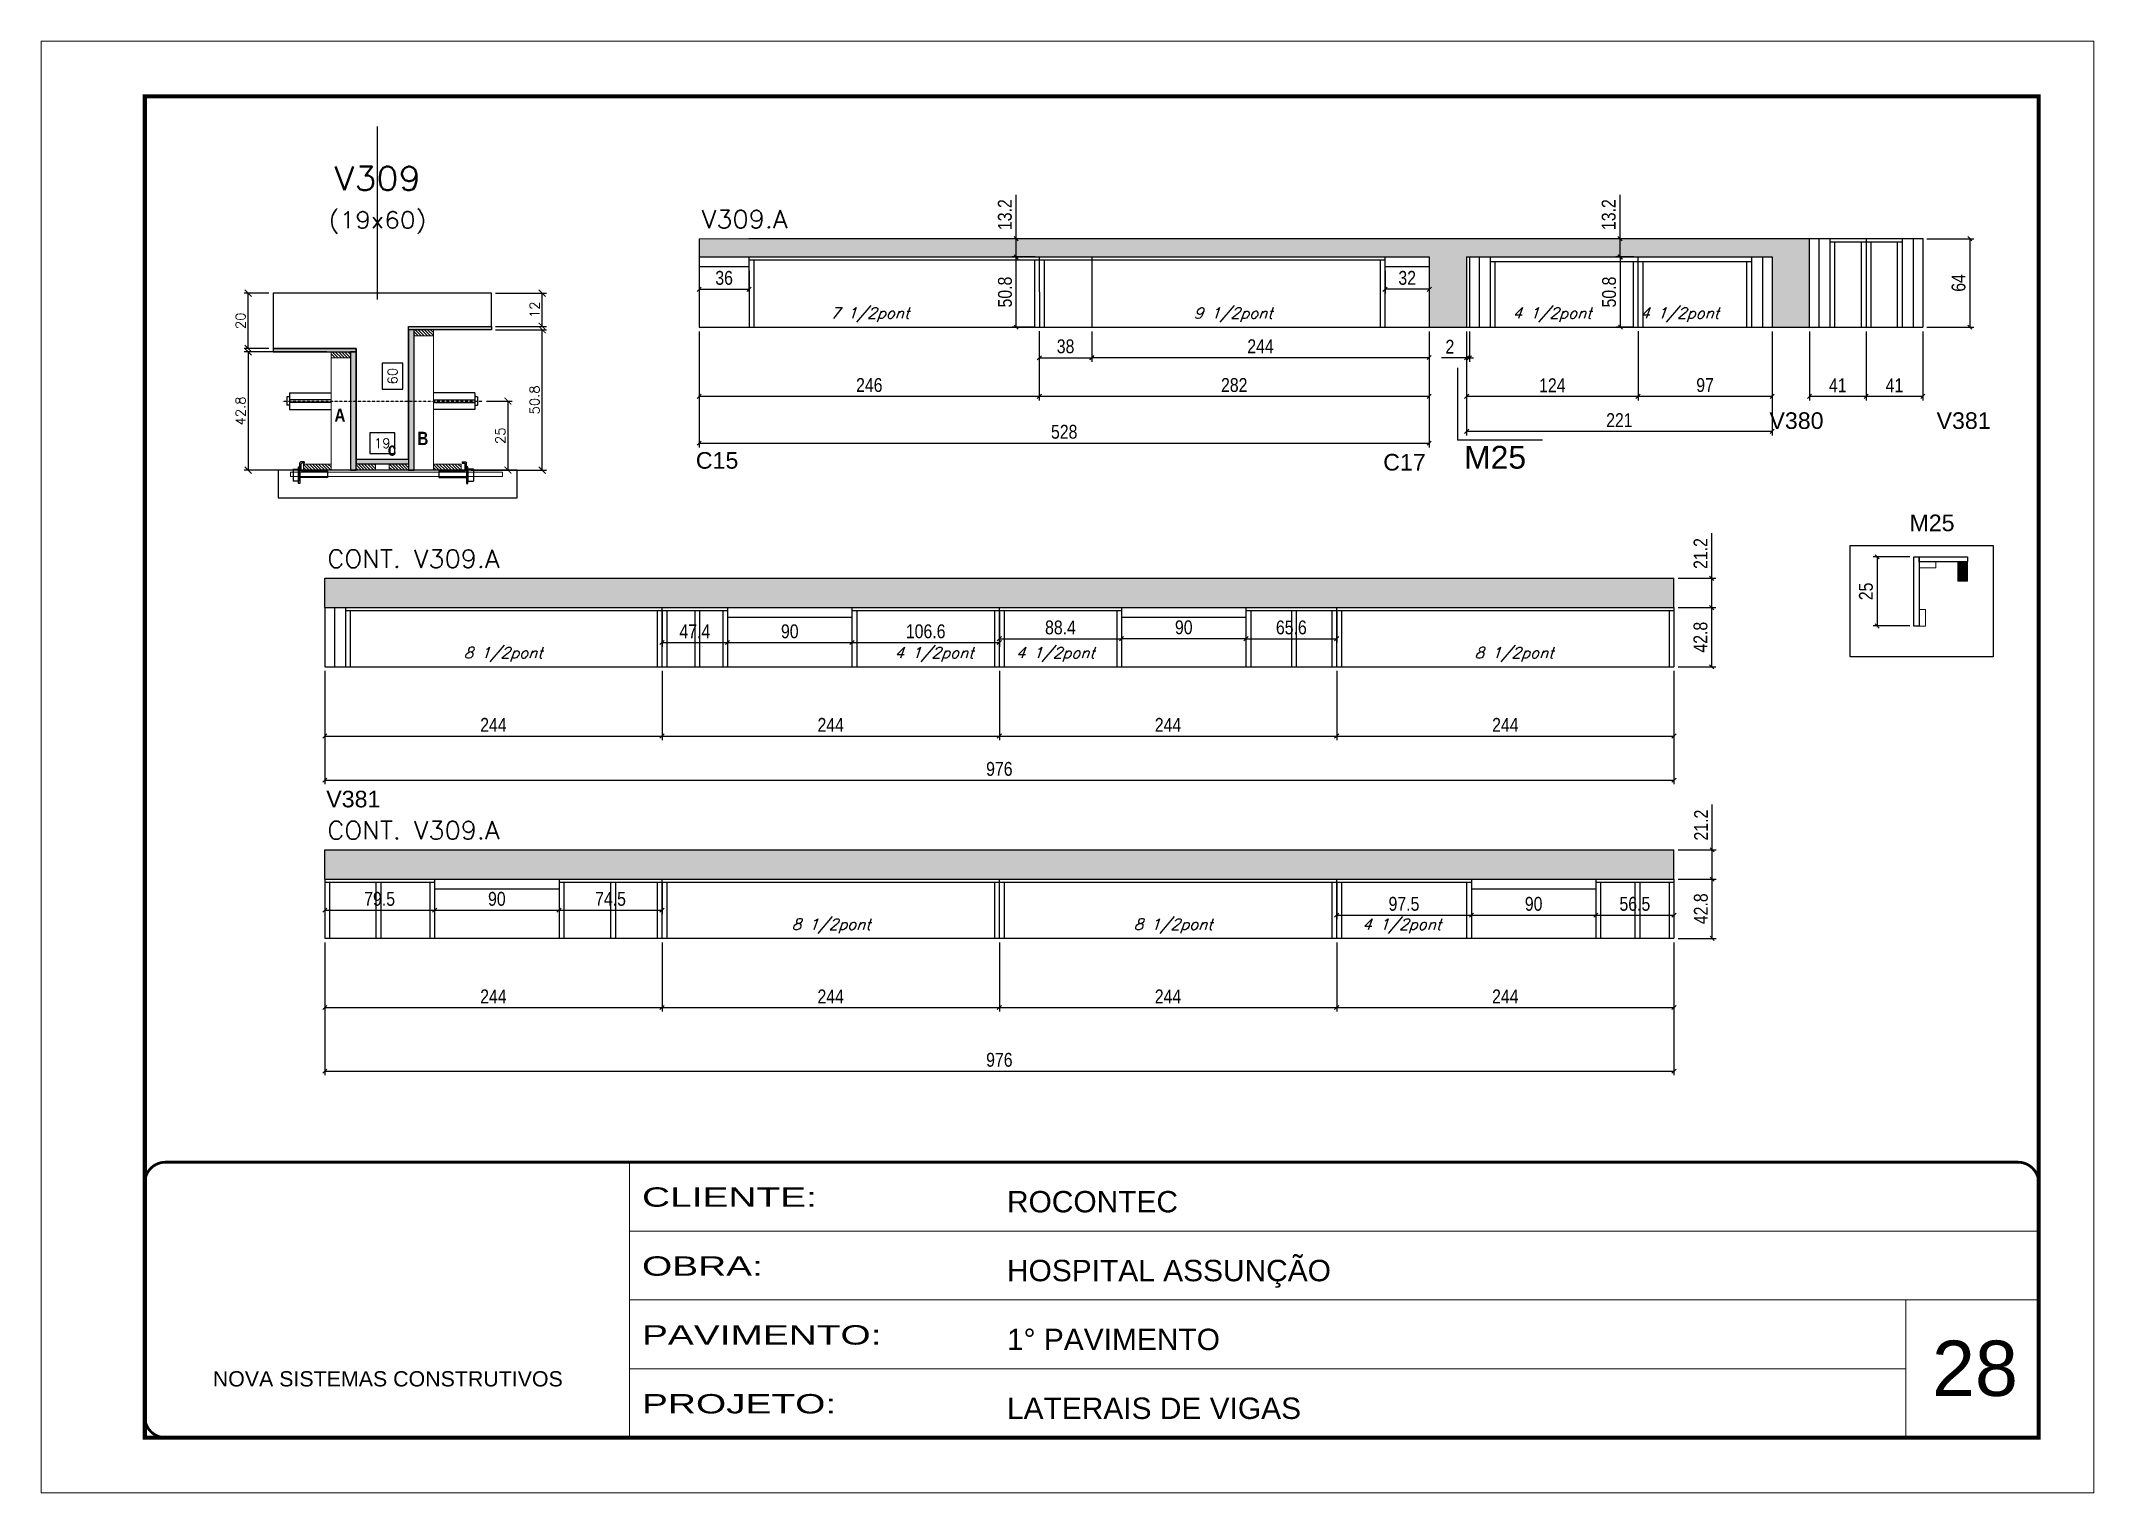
# Model space of a CAD drawing. Extents: x 137137 to 143418, y 10464 to 34486.
# Drawn here: x 141906 to 143391, y 26544 to 27594 of the extents above; entities that cross this region are included whole.
import ezdxf
from ezdxf.enums import TextEntityAlignment as Align

# ---------------------------------------------------------------- set-up
doc = ezdxf.new("R2010")
doc.units = 0
for name, pattern in [('CONTINUO', [0]), ('DASHED', [0.75, 0.5, -0.25]), ('HIDDEN', [0.375, 0.25, -0.125])]:
    doc.linetypes.add(name, pattern=pattern)
for name, color, linetype in [('5', 5, 'Continuous'), ('barrote', 251, 'Continuous'), ('COTA', 241, 'Continuous'), ('Cota Seção (2x)', 4, 'Continuous'), ('detalhes', 4, 'Continuous'), ('NOMENCLATURA', 7, 'Continuous'), ('Painéis', 200, 'Continuous'), ('presilha', 1, 'Continuous'), ('SARR_2.2x7', 40, 'Continuous'), ('SARR_3.5x7', 81, 'Continuous'), ('TENSOR', 3, 'Continuous'), ('texto', 7, 'Continuous'), ('Texto de Titulo', 7, 'Continuous'), ('Texto Qtd Sarr', 242, 'Continuous')]:
    doc.layers.add(name, color=color, linetype=linetype)
for name, color, linetype, lineweight in [('CARIMBO', 255, 'Continuous', 9), ('CONCRETO', 251, 'Continuous', 25), ('Folhas', 255, 'Continuous', 9), ('Hachura', 251, 'Continuous', 9), ('Madeira', 126, 'Continuous', 18), ('Sarr 2.2x7', 40, 'Continuous', 9), ('SARRAFO DE PRESSAO', 251, 'DASHED', 9), ('SCO-___-LAJ', 2, 'Continuous', 0), ('Texto Seção', 7, 'Continuous', 15)]:
    doc.layers.add(name, color=color, linetype=linetype, lineweight=lineweight)
doc.styles.add('ARIAL', font='arial.ttf')
doc.styles.add('COTA TECNICA', font='techl___.ttf', dxfattribs={"height": 10})
doc.styles.add('REGUA-120', font='ROMANS.shx', dxfattribs={"height": 15})
doc.styles.add('Romans', font='romans.shx')
doc.styles.get("Standard").update_dxf_attribs({"font": 'arial.ttf'})
doc.styles.add('TECNICA', font='techb___.ttf', dxfattribs={"height": 10})
doc.styles.add('Tecnologia', font='')
doc.styles.get('Tecnologia').set_extended_font_data('Forgotten Futurist')
doc.dimstyles.new('Cota Seção (2x)', dxfattribs={"dimtxt": 7, "dimasz": 5, "dimexe": 3, "dimexo": 3, "dimgap": 2, "dimtad": 3, "dimdec": 1, "dimlfac": 0.5, "dimzin": 12, "dimdsep": 46, "dimtxsty": 'Romans', "dimblk": 'ARCHTICK', "dimcen": 0, "dimclrd": 4, "dimclre": 4, "dimclrt": 1, "dimadec": 1, "dimazin": 3, "dimtfac": 1, "dimtdec": 1, "dimtmove": 0, "dimatfit": 3, "dimldrblk": 'OBLIQUE', "dimfxl": 1, "dimtolj": 1, "dimtzin": 12, "dimarcsym": 0})
doc.dimstyles.new('Cota Seção interna', dxfattribs={"dimtxt": 7, "dimasz": 6, "dimexe": 0.18, "dimexo": 2, "dimgap": -4, "dimtad": 3, "dimdec": 1, "dimlfac": 0.5, "dimzin": 12, "dimdsep": 46, "dimtxsty": 'Romans', "dimblk": 'ARCHTICK', "dimcen": 0.09, "dimse1": 1, "dimse2": 1, "dimsd1": 1, "dimsd2": 1, "dimclrd": 180, "dimclre": 5, "dimclrt": 1, "dimadec": 0, "dimazin": 3, "dimtfac": 1, "dimtdec": 1, "dimtofl": 0, "dimtmove": 0, "dimatfit": 3, "dimldrblk": 'ARCHTICK', "dimfxl": 1, "dimtolj": 1, "dimtzin": 0, "dimarcsym": 0})
doc.dimstyles.new('PAINEL', dxfattribs={"dimtxt": 10, "dimasz": 3, "dimexe": 3, "dimexo": 3, "dimgap": 3, "dimtad": 1, "dimdec": 1, "dimzin": 12, "dimdsep": 46, "dimtxsty": 'COTA TECNICA', "dimblk1": 'OBLIQUE', "dimblk2": 'OBLIQUE', "dimsah": 1, "dimcen": 0.9, "dimclrd": 4, "dimclre": 4, "dimclrt": 240, "dimadec": 1, "dimazin": 3, "dimtfac": 1, "dimtdec": 1, "dimtmove": 0, "dimatfit": 3, "dimfxl": 1, "dimtolj": 1, "dimtzin": 12, "dimarcsym": 0})

msp = doc.modelspace()

# ---------------------------------------------------------------- texts
at = {"layer": '5', "linetype": 'Continuous'}
for s, p in [('V380', (143156.05, 27313.83)), ('V381', (143276.95, 27313.83)), ('C15', (142379.43, 27285.07)), ('C17', (142876.67, 27283.75)), ('V381', (142112.11, 27040.14))]:
    msp.add_text(s, height=12, rotation=359.99996, dxfattribs=at).set_placement(p)
at = {"layer": '5', "color": 7, "linetype": 'Continuous'}
msp.add_text('M25', height=12, rotation=359.99996, dxfattribs=at).set_placement((143257.36, 27239.88))
at = {"layer": 'CARIMBO', "style": 'ARIAL'}
msp.add_text('28', height=40, dxfattribs=at).set_placement((143273.65, 26614.47))
at = {"layer": 'detalhes', "style": 'TECNICA'}
for s, p in [('A', (142118.02, 27318.98)), ('B', (142177.98, 27302.14)), ('c', (142156.6, 27294.45))]:
    msp.add_text(s, height=9.6, dxfattribs=at).set_placement(p)
at = {"layer": 'NOMENCLATURA', "linetype": 'Continuous'}
msp.add_text('M25', height=16.5, dxfattribs=at).set_placement((142935.2, 27285.09))
at = {"layer": 'texto', "color": 2, "char_height": 8, "attachment_point": 5, "style": 'Romans'}
for s, insert in [('{\\Q19;\\C256;7 1/2pont}', (142505.26, 27396.31)), ('{\\Q19;\\C256;9 1/2pont}', (142768.1, 27396.31)), ('{\\Q19;\\C256;4 1/2pont}', (142998.78, 27396.31)), ('{\\Q19;\\C256;4 1/2pont}', (143091.08, 27396.31)), ('{\\Q19;\\C256;8 1/2pont}', (142240.04, 27150.67)), ('{\\Q19;\\C256;4 1/2pont}', (142551.77, 27150.67)), ('{\\Q19;\\C256;4 1/2pont}', (142639.47, 27150.67)), ('{\\Q19;\\C256;8 1/2pont}', (142971.3, 27150.67)), ('{\\Q19;\\C256;8 1/2pont}', (142477.35, 26954.3)), ('{\\Q19;\\C256;8 1/2pont}', (142724.72, 26954.3)), ('{\\Q19;\\C256;4 1/2pont}', (142890.03, 26954.3))]:
    msp.add_mtext(s, dxfattribs=dict(at, insert=insert))
at = {"layer": 'Texto Seção', "style": 'REGUA-120', "width": 1.05}
for s, p in [('V309.A', (142383.78, 27459.03)), ('CONT. V309.A', (142112.87, 27213.4)), ('CONT. V309.A', (142112.87, 27017.04))]:
    msp.add_text(s, height=13, dxfattribs=at).set_placement(p)

# ---------------------------------------------------------------- blocks, each defined once
blk = doc.blocks.new('9999999999')
at = {"color": 30, "linetype": 'CONTINUO'}
for p, q in [((98564.6, 34230.2), (98564.6, 34429.4)), ((98564.6, 34379.6), (99584, 34379.6)), ((98564.6, 34329.8), (99488, 34329.8)), ((99584, 34329.8), (99488, 34329.8)), ((99488, 34329.8), (99488, 34230.2)), ((98564.6, 34280), (99488, 34280))]:
    blk.add_line(p, q, dxfattribs=at)
at = {"color": 30, "linetype": 'CONTINUO', "const_width": 2}
blk.add_lwpolyline([(99584, 34230.2), (99584, 34414.4, 0.414214), (99569, 34429.4), (98229, 34429.4, 0.414214), (98214, 34414.4), (98214, 34245.2, 0.414214), (98229, 34230.2), (99584, 34230.2)], format="xyb", dxfattribs=at)
at = {"layer": 'Folhas'}
blk.add_lwpolyline([(98139, 34190.2), (99624, 34190.2), (99624, 35240.2), (98139, 35240.2)], close=True, dxfattribs=at)
at = {"layer": 'Folhas', "color": 30, "const_width": 3}
blk.add_lwpolyline([(98214, 34230.2), (99584, 34230.2), (99584, 35200.2), (98214, 35200.2)], close=True, dxfattribs=at)
at = {"color": 7, "linetype": 'Continuous', "ltscale": 5, "style": 'ARIAL'}
for s, height, p in [('ROCONTEC', 15.48, (98837.7, 34393.1)), ('HOSPITAL ASSUNÇÃO', 15.483, (98837.7, 34343.3)), ('1° PAVIMENTO', 15.483, (98837.7, 34293.5)), ('NOVA SISTEMAS CONSTRUTIVOS', 11.059, (98263.2, 34267.2)), ('LATERAIS DE VIGAS', 15.483, (98837.7, 34243.7))]:
    blk.add_text(s, height=height, dxfattribs=at).set_placement(p)
at = {"layer": 'Folhas', "color": 7, "style": 'Tecnologia', "width": 1.5}
for s, p in [('CLIENTE:', (98573.7, 34397.2)), ('OBRA:', (98573.7, 34347.3)), ('PAVIMENTO:', (98573.7, 34297.5)), ('PROJETO:', (98573.7, 34247.7))]:
    blk.add_text(s, height=14, dxfattribs=at).set_placement(p)
blk = doc.blocks.new('_Oblique')
at = {"color": 0, "linetype": 'ByBlock', "lineweight": -2}
blk.add_line((-0.5, -0.5), (0.5, 0.5), dxfattribs=at)
blk = doc.blocks.new('*D1170')
at = {"layer": 'COTA', "color": 4, "lineweight": -2, "ltscale": 25, "transparency": 16777216}
for p, q in [((143185, 27384.4), (143185, 27334.4)), ((143226, 27384.4), (143226, 27334.4)), ((143185, 27337.4), (143226, 27337.4))]:
    blk.add_line(p, q, dxfattribs=at)
at = {"layer": 'Defpoints', "color": 0, "ltscale": 25, "transparency": 16777216}
for p in [(143185, 27387.4), (143226, 27387.4), (143226, 27337.4)]:
    blk.add_point(p, dxfattribs=at)
at = {"layer": 'COTA', "color": 4, "lineweight": -2, "ltscale": 25, "transparency": 16777216, "xscale": 3, "yscale": 3, "zscale": 3, "rotation": 180}
blk.add_blockref('_Oblique', (143185, 27337.4), dxfattribs=at)
at = {"layer": 'COTA', "color": 4, "lineweight": -2, "ltscale": 25, "transparency": 16777216, "xscale": 3, "yscale": 3, "zscale": 3}
blk.add_blockref('_Oblique', (143226, 27337.4), dxfattribs=at)
at = {"layer": 'COTA', "color": 240, "ltscale": 25, "transparency": 16777216, "insert": (143205.5, 27345.4), "char_height": 10, "attachment_point": 5, "style": 'COTA TECNICA'}
blk.add_mtext('\\A1;41', dxfattribs=at)
blk = doc.blocks.new('*D1171')
at = {"layer": 'COTA', "color": 4, "lineweight": -2, "ltscale": 25, "transparency": 16777216}
for p, q in [((142381.9, 27384.4), (142381.9, 27334.4)), ((142627.9, 27384.4), (142627.9, 27334.4)), ((142381.9, 27337.4), (142627.9, 27337.4))]:
    blk.add_line(p, q, dxfattribs=at)
at = {"layer": 'Defpoints', "color": 0, "ltscale": 25, "transparency": 16777216}
for p in [(142381.9, 27387.4), (142627.9, 27387.4), (142627.9, 27337.4)]:
    blk.add_point(p, dxfattribs=at)
at = {"layer": 'COTA', "color": 4, "lineweight": -2, "ltscale": 25, "transparency": 16777216, "xscale": 3, "yscale": 3, "zscale": 3, "rotation": 180}
blk.add_blockref('_Oblique', (142381.9, 27337.4), dxfattribs=at)
at = {"layer": 'COTA', "color": 4, "lineweight": -2, "ltscale": 25, "transparency": 16777216, "xscale": 3, "yscale": 3, "zscale": 3}
blk.add_blockref('_Oblique', (142627.9, 27337.4), dxfattribs=at)
at = {"layer": 'COTA', "color": 240, "ltscale": 25, "transparency": 16777216, "insert": (142504.9, 27345.5), "char_height": 10, "attachment_point": 5, "style": 'COTA TECNICA'}
blk.add_mtext('\\A1;246', dxfattribs=at)
blk = doc.blocks.new('*D1172')
at = {"layer": 'COTA', "color": 4, "lineweight": -2, "ltscale": 25, "transparency": 16777216}
for p, q in [((142627.9, 27384.4), (142627.9, 27334.4)), ((142909.9, 27384.4), (142909.9, 27334.4)), ((142627.9, 27337.4), (142909.9, 27337.4))]:
    blk.add_line(p, q, dxfattribs=at)
at = {"layer": 'Defpoints', "color": 0, "ltscale": 25, "transparency": 16777216}
for p in [(142627.9, 27387.4), (142909.9, 27387.4), (142909.9, 27337.4)]:
    blk.add_point(p, dxfattribs=at)
at = {"layer": 'COTA', "color": 4, "lineweight": -2, "ltscale": 25, "transparency": 16777216, "xscale": 3, "yscale": 3, "zscale": 3, "rotation": 180}
blk.add_blockref('_Oblique', (142627.9, 27337.4), dxfattribs=at)
at = {"layer": 'COTA', "color": 4, "lineweight": -2, "ltscale": 25, "transparency": 16777216, "xscale": 3, "yscale": 3, "zscale": 3}
blk.add_blockref('_Oblique', (142909.9, 27337.4), dxfattribs=at)
at = {"layer": 'COTA', "color": 240, "ltscale": 25, "transparency": 16777216, "insert": (142768.9, 27345.5), "char_height": 10, "attachment_point": 5, "style": 'COTA TECNICA'}
blk.add_mtext('\\A1;282', dxfattribs=at)
blk = doc.blocks.new('*D1173')
at = {"layer": 'COTA', "color": 4, "lineweight": -2, "ltscale": 25, "transparency": 16777216}
for p, q in [((142627.9, 27384.6), (142627.9, 27362.3)), ((142665.9, 27384.4), (142665.9, 27362.3)), ((142627.9, 27365.3), (142665.9, 27365.3))]:
    blk.add_line(p, q, dxfattribs=at)
at = {"layer": 'Defpoints', "color": 0, "ltscale": 25, "transparency": 16777216}
for p in [(142627.9, 27387.6), (142665.9, 27387.4), (142665.9, 27365.3)]:
    blk.add_point(p, dxfattribs=at)
at = {"layer": 'COTA', "color": 4, "lineweight": -2, "ltscale": 25, "transparency": 16777216, "xscale": 3, "yscale": 3, "zscale": 3, "rotation": 180}
blk.add_blockref('_Oblique', (142627.9, 27365.3), dxfattribs=at)
at = {"layer": 'COTA', "color": 4, "lineweight": -2, "ltscale": 25, "transparency": 16777216, "xscale": 3, "yscale": 3, "zscale": 3}
blk.add_blockref('_Oblique', (142665.9, 27365.3), dxfattribs=at)
at = {"layer": 'COTA', "color": 240, "ltscale": 25, "transparency": 16777216, "insert": (142646.9, 27373.5), "char_height": 10, "attachment_point": 5, "style": 'COTA TECNICA'}
blk.add_mtext('\\A1;38', dxfattribs=at)
blk = doc.blocks.new('*D1174')
at = {"layer": 'COTA', "color": 4, "lineweight": -2, "ltscale": 25, "transparency": 16777216}
for p, q in [((142665.9, 27384.4), (142665.9, 27362.5)), ((142909.9, 27384.4), (142909.9, 27362.5)), ((142665.9, 27365.5), (142909.9, 27365.5))]:
    blk.add_line(p, q, dxfattribs=at)
at = {"layer": 'Defpoints', "color": 0, "ltscale": 25, "transparency": 16777216}
for p in [(142665.9, 27387.4), (142909.9, 27387.4), (142909.9, 27365.5)]:
    blk.add_point(p, dxfattribs=at)
at = {"layer": 'COTA', "color": 4, "lineweight": -2, "ltscale": 25, "transparency": 16777216, "xscale": 3, "yscale": 3, "zscale": 3, "rotation": 180}
blk.add_blockref('_Oblique', (142665.9, 27365.5), dxfattribs=at)
at = {"layer": 'COTA', "color": 4, "lineweight": -2, "ltscale": 25, "transparency": 16777216, "xscale": 3, "yscale": 3, "zscale": 3}
blk.add_blockref('_Oblique', (142909.9, 27365.5), dxfattribs=at)
at = {"layer": 'COTA', "color": 240, "ltscale": 25, "transparency": 16777216, "insert": (142787.9, 27373.6), "char_height": 10, "attachment_point": 5, "style": 'COTA TECNICA'}
blk.add_mtext('\\A1;244', dxfattribs=at)
blk = doc.blocks.new('*D1175')
at = {"layer": 'COTA', "color": 4, "lineweight": -2, "ltscale": 25, "transparency": 16777216}
for p, q in [((142937, 27384.4), (142937, 27334.4)), ((143061, 27384.5), (143061, 27334.4)), ((142937, 27337.4), (143061, 27337.4))]:
    blk.add_line(p, q, dxfattribs=at)
at = {"layer": 'Defpoints', "color": 0, "ltscale": 25, "transparency": 16777216}
for p in [(142937, 27387.4), (143061, 27387.5), (143061, 27337.4)]:
    blk.add_point(p, dxfattribs=at)
at = {"layer": 'COTA', "color": 4, "lineweight": -2, "ltscale": 25, "transparency": 16777216, "xscale": 3, "yscale": 3, "zscale": 3, "rotation": 180}
blk.add_blockref('_Oblique', (142937, 27337.4), dxfattribs=at)
at = {"layer": 'COTA', "color": 4, "lineweight": -2, "ltscale": 25, "transparency": 16777216, "xscale": 3, "yscale": 3, "zscale": 3}
blk.add_blockref('_Oblique', (143061, 27337.4), dxfattribs=at)
at = {"layer": 'COTA', "color": 240, "ltscale": 25, "transparency": 16777216, "insert": (142999, 27345.4), "char_height": 10, "attachment_point": 5, "style": 'COTA TECNICA'}
blk.add_mtext('\\A1;124', dxfattribs=at)
blk = doc.blocks.new('*D1176')
at = {"layer": 'COTA', "color": 4, "lineweight": -2, "ltscale": 25, "transparency": 16777216}
for p, q in [((143061, 27384.5), (143061, 27334.4)), ((143158, 27384.4), (143158, 27334.4)), ((143061, 27337.4), (143158, 27337.4))]:
    blk.add_line(p, q, dxfattribs=at)
at = {"layer": 'Defpoints', "color": 0, "ltscale": 25, "transparency": 16777216}
for p in [(143061, 27387.5), (143158, 27387.4), (143158, 27337.4)]:
    blk.add_point(p, dxfattribs=at)
at = {"layer": 'COTA', "color": 4, "lineweight": -2, "ltscale": 25, "transparency": 16777216, "xscale": 3, "yscale": 3, "zscale": 3, "rotation": 180}
blk.add_blockref('_Oblique', (143061, 27337.4), dxfattribs=at)
at = {"layer": 'COTA', "color": 4, "lineweight": -2, "ltscale": 25, "transparency": 16777216, "xscale": 3, "yscale": 3, "zscale": 3}
blk.add_blockref('_Oblique', (143158, 27337.4), dxfattribs=at)
at = {"layer": 'COTA', "color": 240, "ltscale": 25, "transparency": 16777216, "insert": (143109.5, 27345.5), "char_height": 10, "attachment_point": 5, "style": 'COTA TECNICA'}
blk.add_mtext('\\A1;97', dxfattribs=at)
blk = doc.blocks.new('*D1177')
at = {"layer": 'COTA', "color": 4, "lineweight": -2, "ltscale": 25, "transparency": 16777216}
for p, q in [((143226, 27384.4), (143226, 27334.4)), ((143267, 27384.4), (143267, 27334.4)), ((143226, 27337.4), (143267, 27337.4))]:
    blk.add_line(p, q, dxfattribs=at)
at = {"layer": 'Defpoints', "color": 0, "ltscale": 25, "transparency": 16777216}
for p in [(143226, 27387.4), (143267, 27387.4), (143267, 27337.4)]:
    blk.add_point(p, dxfattribs=at)
at = {"layer": 'COTA', "color": 4, "lineweight": -2, "ltscale": 25, "transparency": 16777216, "xscale": 3, "yscale": 3, "zscale": 3, "rotation": 180}
blk.add_blockref('_Oblique', (143226, 27337.4), dxfattribs=at)
at = {"layer": 'COTA', "color": 4, "lineweight": -2, "ltscale": 25, "transparency": 16777216, "xscale": 3, "yscale": 3, "zscale": 3}
blk.add_blockref('_Oblique', (143267, 27337.4), dxfattribs=at)
at = {"layer": 'COTA', "color": 240, "ltscale": 25, "transparency": 16777216, "insert": (143246.5, 27345.4), "char_height": 10, "attachment_point": 5, "style": 'COTA TECNICA'}
blk.add_mtext('\\A1;41', dxfattribs=at)
blk = doc.blocks.new('*D1178')
at = {"layer": 'COTA', "color": 4, "lineweight": -2, "ltscale": 25, "transparency": 16777216}
for p, q in [((142381.9, 27428.2), (142381.9, 27411.8)), ((142417.9, 27428.2), (142417.9, 27411.8)), ((142381.9, 27414.8), (142417.9, 27414.8))]:
    blk.add_line(p, q, dxfattribs=at)
at = {"layer": 'Defpoints', "color": 0, "ltscale": 25, "transparency": 16777216}
for p in [(142381.9, 27431.2), (142417.9, 27431.2), (142417.9, 27414.8)]:
    blk.add_point(p, dxfattribs=at)
at = {"layer": 'COTA', "color": 4, "lineweight": -2, "ltscale": 25, "transparency": 16777216, "xscale": 3, "yscale": 3, "zscale": 3, "rotation": 180}
blk.add_blockref('_Oblique', (142381.9, 27414.8), dxfattribs=at)
at = {"layer": 'COTA', "color": 4, "lineweight": -2, "ltscale": 25, "transparency": 16777216, "xscale": 3, "yscale": 3, "zscale": 3}
blk.add_blockref('_Oblique', (142417.9, 27414.8), dxfattribs=at)
at = {"layer": 'COTA', "color": 240, "ltscale": 25, "transparency": 16777216, "insert": (142399.9, 27423), "char_height": 10, "attachment_point": 5, "style": 'COTA TECNICA'}
blk.add_mtext('\\A1;36', dxfattribs=at)
blk = doc.blocks.new('*D1179')
at = {"layer": 'COTA', "color": 4, "lineweight": -2, "ltscale": 25, "transparency": 16777216}
for p, q in [((142111, 27138.8), (142111, 27088.7)), ((142355, 27138.8), (142355, 27088.7)), ((142111, 27091.7), (142355, 27091.7))]:
    blk.add_line(p, q, dxfattribs=at)
at = {"layer": 'Defpoints', "color": 0, "ltscale": 25, "transparency": 16777216}
for p in [(142111, 27141.8), (142355, 27141.8), (142355, 27091.7)]:
    blk.add_point(p, dxfattribs=at)
at = {"layer": 'COTA', "color": 4, "lineweight": -2, "ltscale": 25, "transparency": 16777216, "xscale": 3, "yscale": 3, "zscale": 3, "rotation": 180}
blk.add_blockref('_Oblique', (142111, 27091.7), dxfattribs=at)
at = {"layer": 'COTA', "color": 4, "lineweight": -2, "ltscale": 25, "transparency": 16777216, "xscale": 3, "yscale": 3, "zscale": 3}
blk.add_blockref('_Oblique', (142355, 27091.7), dxfattribs=at)
at = {"layer": 'COTA', "color": 240, "ltscale": 25, "transparency": 16777216, "insert": (142233, 27099.8), "char_height": 10, "attachment_point": 5, "style": 'COTA TECNICA'}
blk.add_mtext('\\A1;244', dxfattribs=at)
blk = doc.blocks.new('*D1180')
at = {"layer": 'COTA', "color": 4, "lineweight": -2, "ltscale": 25, "transparency": 16777216}
for p, q in [((142355, 27138.8), (142355, 27088.7)), ((142599, 27138.8), (142599, 27088.7)), ((142355, 27091.7), (142599, 27091.7))]:
    blk.add_line(p, q, dxfattribs=at)
at = {"layer": 'Defpoints', "color": 0, "ltscale": 25, "transparency": 16777216}
for p in [(142355, 27141.8), (142599, 27141.8), (142599, 27091.7)]:
    blk.add_point(p, dxfattribs=at)
at = {"layer": 'COTA', "color": 4, "lineweight": -2, "ltscale": 25, "transparency": 16777216, "xscale": 3, "yscale": 3, "zscale": 3, "rotation": 180}
blk.add_blockref('_Oblique', (142355, 27091.7), dxfattribs=at)
at = {"layer": 'COTA', "color": 4, "lineweight": -2, "ltscale": 25, "transparency": 16777216, "xscale": 3, "yscale": 3, "zscale": 3}
blk.add_blockref('_Oblique', (142599, 27091.7), dxfattribs=at)
at = {"layer": 'COTA', "color": 240, "ltscale": 25, "transparency": 16777216, "insert": (142477, 27099.8), "char_height": 10, "attachment_point": 5, "style": 'COTA TECNICA'}
blk.add_mtext('\\A1;244', dxfattribs=at)
blk = doc.blocks.new('*D1181')
at = {"layer": 'COTA', "color": 4, "lineweight": -2, "ltscale": 25, "transparency": 16777216}
for p, q in [((142599, 27138.8), (142599, 27088.7)), ((142843, 27138.8), (142843, 27088.7)), ((142599, 27091.7), (142843, 27091.7))]:
    blk.add_line(p, q, dxfattribs=at)
at = {"layer": 'Defpoints', "color": 0, "ltscale": 25, "transparency": 16777216}
for p in [(142599, 27141.8), (142843, 27141.8), (142843, 27091.7)]:
    blk.add_point(p, dxfattribs=at)
at = {"layer": 'COTA', "color": 4, "lineweight": -2, "ltscale": 25, "transparency": 16777216, "xscale": 3, "yscale": 3, "zscale": 3, "rotation": 180}
blk.add_blockref('_Oblique', (142599, 27091.7), dxfattribs=at)
at = {"layer": 'COTA', "color": 4, "lineweight": -2, "ltscale": 25, "transparency": 16777216, "xscale": 3, "yscale": 3, "zscale": 3}
blk.add_blockref('_Oblique', (142843, 27091.7), dxfattribs=at)
at = {"layer": 'COTA', "color": 240, "ltscale": 25, "transparency": 16777216, "insert": (142721, 27099.8), "char_height": 10, "attachment_point": 5, "style": 'COTA TECNICA'}
blk.add_mtext('\\A1;244', dxfattribs=at)
blk = doc.blocks.new('*D1182')
at = {"layer": 'COTA', "color": 4, "lineweight": -2, "ltscale": 25, "transparency": 16777216}
for p, q in [((142843, 27138.8), (142843, 27088.7)), ((143087, 27138.8), (143087, 27088.7)), ((142843, 27091.7), (143087, 27091.7))]:
    blk.add_line(p, q, dxfattribs=at)
at = {"layer": 'Defpoints', "color": 0, "ltscale": 25, "transparency": 16777216}
for p in [(142843, 27141.8), (143087, 27141.8), (143087, 27091.7)]:
    blk.add_point(p, dxfattribs=at)
at = {"layer": 'COTA', "color": 4, "lineweight": -2, "ltscale": 25, "transparency": 16777216, "xscale": 3, "yscale": 3, "zscale": 3, "rotation": 180}
blk.add_blockref('_Oblique', (142843, 27091.7), dxfattribs=at)
at = {"layer": 'COTA', "color": 4, "lineweight": -2, "ltscale": 25, "transparency": 16777216, "xscale": 3, "yscale": 3, "zscale": 3}
blk.add_blockref('_Oblique', (143087, 27091.7), dxfattribs=at)
at = {"layer": 'COTA', "color": 240, "ltscale": 25, "transparency": 16777216, "insert": (142965, 27099.8), "char_height": 10, "attachment_point": 5, "style": 'COTA TECNICA'}
blk.add_mtext('\\A1;244', dxfattribs=at)
blk = doc.blocks.new('*D1183')
at = {"layer": 'COTA', "color": 4, "lineweight": -2, "ltscale": 25, "transparency": 16777216}
for p, q in [((142402.4, 27174.6), (142402.4, 27156.3)), ((142492.4, 27174.6), (142492.4, 27156.3)), ((142402.4, 27159.3), (142492.4, 27159.3))]:
    blk.add_line(p, q, dxfattribs=at)
at = {"layer": 'Defpoints', "color": 0, "ltscale": 25, "transparency": 16777216}
for p in [(142402.4, 27177.6), (142492.4, 27177.6), (142492.4, 27159.3)]:
    blk.add_point(p, dxfattribs=at)
at = {"layer": 'COTA', "color": 4, "lineweight": -2, "ltscale": 25, "transparency": 16777216, "xscale": 3, "yscale": 3, "zscale": 3, "rotation": 180}
blk.add_blockref('_Oblique', (142402.4, 27159.3), dxfattribs=at)
at = {"layer": 'COTA', "color": 4, "lineweight": -2, "ltscale": 25, "transparency": 16777216, "xscale": 3, "yscale": 3, "zscale": 3}
blk.add_blockref('_Oblique', (142492.4, 27159.3), dxfattribs=at)
at = {"layer": 'COTA', "color": 240, "ltscale": 25, "transparency": 16777216, "insert": (142447.4, 27167.4), "char_height": 10, "attachment_point": 5, "style": 'COTA TECNICA'}
blk.add_mtext('\\A1;90', dxfattribs=at)
blk = doc.blocks.new('*D1184')
at = {"layer": 'COTA', "color": 4, "lineweight": -2, "ltscale": 25, "transparency": 16777216}
for p, q in [((142687.4, 27174.6), (142687.4, 27159.1)), ((142777.4, 27162.1), (142687.4, 27162.1)), ((142777.4, 27174.6), (142777.4, 27159.1))]:
    blk.add_line(p, q, dxfattribs=at)
at = {"layer": 'Defpoints', "color": 0, "ltscale": 25, "transparency": 16777216}
for p in [(142687.4, 27177.6), (142777.4, 27177.6), (142687.4, 27162.1)]:
    blk.add_point(p, dxfattribs=at)
at = {"layer": 'COTA', "color": 4, "lineweight": -2, "ltscale": 25, "transparency": 16777216, "xscale": 3, "yscale": 3, "zscale": 3, "rotation": 180}
blk.add_blockref('_Oblique', (142687.4, 27162.1), dxfattribs=at)
at = {"layer": 'COTA', "color": 4, "lineweight": -2, "ltscale": 25, "transparency": 16777216, "xscale": 3, "yscale": 3, "zscale": 3}
blk.add_blockref('_Oblique', (142777.4, 27162.1), dxfattribs=at)
at = {"layer": 'COTA', "color": 240, "ltscale": 25, "transparency": 16777216, "insert": (142732.4, 27170.3), "char_height": 10, "attachment_point": 5, "style": 'COTA TECNICA'}
blk.add_mtext('\\A1;90', dxfattribs=at)
blk = doc.blocks.new('*D1185')
at = {"layer": 'COTA', "color": 4, "lineweight": -2, "ltscale": 25, "transparency": 16777216}
for p, q in [((142599, 27181.6), (142599, 27159.1)), ((142687.4, 27181.6), (142687.4, 27159.1)), ((142599, 27162.1), (142687.4, 27162.1))]:
    blk.add_line(p, q, dxfattribs=at)
at = {"layer": 'Defpoints', "color": 0, "ltscale": 25, "transparency": 16777216}
for p in [(142599, 27184.6), (142687.4, 27184.6), (142687.4, 27162.1)]:
    blk.add_point(p, dxfattribs=at)
at = {"layer": 'COTA', "color": 4, "lineweight": -2, "ltscale": 25, "transparency": 16777216, "xscale": 3, "yscale": 3, "zscale": 3, "rotation": 180}
blk.add_blockref('_Oblique', (142599, 27162.1), dxfattribs=at)
at = {"layer": 'COTA', "color": 4, "lineweight": -2, "ltscale": 25, "transparency": 16777216, "xscale": 3, "yscale": 3, "zscale": 3}
blk.add_blockref('_Oblique', (142687.4, 27162.1), dxfattribs=at)
at = {"layer": 'COTA', "color": 240, "ltscale": 25, "transparency": 16777216, "insert": (142643.2, 27170.2), "char_height": 10, "attachment_point": 5, "style": 'COTA TECNICA'}
blk.add_mtext('\\A1;88.4', dxfattribs=at)
blk = doc.blocks.new('*D1186')
at = {"layer": 'COTA', "color": 4, "lineweight": -2, "ltscale": 25, "transparency": 16777216}
for p, q in [((142777.4, 27181.6), (142777.4, 27159.1)), ((142843, 27181.6), (142843, 27159.1)), ((142777.4, 27162.1), (142843, 27162.1))]:
    blk.add_line(p, q, dxfattribs=at)
at = {"layer": 'Defpoints', "color": 0, "ltscale": 25, "transparency": 16777216}
for p in [(142777.4, 27184.6), (142843, 27184.6), (142843, 27162.1)]:
    blk.add_point(p, dxfattribs=at)
at = {"layer": 'COTA', "color": 4, "lineweight": -2, "ltscale": 25, "transparency": 16777216, "xscale": 3, "yscale": 3, "zscale": 3, "rotation": 180}
blk.add_blockref('_Oblique', (142777.4, 27162.1), dxfattribs=at)
at = {"layer": 'COTA', "color": 4, "lineweight": -2, "ltscale": 25, "transparency": 16777216, "xscale": 3, "yscale": 3, "zscale": 3}
blk.add_blockref('_Oblique', (142843, 27162.1), dxfattribs=at)
at = {"layer": 'COTA', "color": 240, "ltscale": 25, "transparency": 16777216, "insert": (142810.2, 27170.2), "char_height": 10, "attachment_point": 5, "style": 'COTA TECNICA'}
blk.add_mtext('\\A1;65.6', dxfattribs=at)
blk = doc.blocks.new('*D1187')
at = {"layer": 'COTA', "color": 4, "lineweight": -2, "ltscale": 25, "transparency": 16777216}
for p, q in [((142355, 27181.6), (142355, 27156.3)), ((142402.4, 27181.6), (142402.4, 27156.3)), ((142355, 27159.3), (142402.4, 27159.3))]:
    blk.add_line(p, q, dxfattribs=at)
at = {"layer": 'Defpoints', "color": 0, "ltscale": 25, "transparency": 16777216}
for p in [(142355, 27184.6), (142402.4, 27184.6), (142402.4, 27159.3)]:
    blk.add_point(p, dxfattribs=at)
at = {"layer": 'COTA', "color": 4, "lineweight": -2, "ltscale": 25, "transparency": 16777216, "xscale": 3, "yscale": 3, "zscale": 3, "rotation": 180}
blk.add_blockref('_Oblique', (142355, 27159.3), dxfattribs=at)
at = {"layer": 'COTA', "color": 4, "lineweight": -2, "ltscale": 25, "transparency": 16777216, "xscale": 3, "yscale": 3, "zscale": 3}
blk.add_blockref('_Oblique', (142402.4, 27159.3), dxfattribs=at)
at = {"layer": 'COTA', "color": 240, "ltscale": 25, "transparency": 16777216, "insert": (142378.7, 27167.4), "char_height": 10, "attachment_point": 5, "style": 'COTA TECNICA'}
blk.add_mtext('\\A1;47.4', dxfattribs=at)
blk = doc.blocks.new('*D1188')
at = {"layer": 'COTA', "color": 4, "lineweight": -2, "ltscale": 25, "transparency": 16777216}
for p, q in [((142492.4, 27181.6), (142492.4, 27156.3)), ((142599, 27181.6), (142599, 27156.3)), ((142492.4, 27159.3), (142599, 27159.3))]:
    blk.add_line(p, q, dxfattribs=at)
at = {"layer": 'Defpoints', "color": 0, "ltscale": 25, "transparency": 16777216}
for p in [(142492.4, 27184.6), (142599, 27184.6), (142599, 27159.3)]:
    blk.add_point(p, dxfattribs=at)
at = {"layer": 'COTA', "color": 4, "lineweight": -2, "ltscale": 25, "transparency": 16777216, "xscale": 3, "yscale": 3, "zscale": 3, "rotation": 180}
blk.add_blockref('_Oblique', (142492.4, 27159.3), dxfattribs=at)
at = {"layer": 'COTA', "color": 4, "lineweight": -2, "ltscale": 25, "transparency": 16777216, "xscale": 3, "yscale": 3, "zscale": 3}
blk.add_blockref('_Oblique', (142599, 27159.3), dxfattribs=at)
at = {"layer": 'COTA', "color": 240, "ltscale": 25, "transparency": 16777216, "insert": (142545.7, 27167.4), "char_height": 10, "attachment_point": 5, "style": 'COTA TECNICA'}
blk.add_mtext('\\A1;106.6', dxfattribs=at)
blk = doc.blocks.new('*D1189')
at = {"layer": 'COTA', "color": 4, "lineweight": -2, "ltscale": 25, "transparency": 16777216}
for p, q in [((142111, 26942.4), (142111, 26892.4)), ((142355, 26942.4), (142355, 26892.4)), ((142111, 26895.4), (142355, 26895.4))]:
    blk.add_line(p, q, dxfattribs=at)
at = {"layer": 'Defpoints', "color": 0, "ltscale": 25, "transparency": 16777216}
for p in [(142111, 26945.4), (142355, 26945.4), (142355, 26895.4)]:
    blk.add_point(p, dxfattribs=at)
at = {"layer": 'COTA', "color": 4, "lineweight": -2, "ltscale": 25, "transparency": 16777216, "xscale": 3, "yscale": 3, "zscale": 3, "rotation": 180}
blk.add_blockref('_Oblique', (142111, 26895.4), dxfattribs=at)
at = {"layer": 'COTA', "color": 4, "lineweight": -2, "ltscale": 25, "transparency": 16777216, "xscale": 3, "yscale": 3, "zscale": 3}
blk.add_blockref('_Oblique', (142355, 26895.4), dxfattribs=at)
at = {"layer": 'COTA', "color": 240, "ltscale": 25, "transparency": 16777216, "insert": (142233, 26903.4), "char_height": 10, "attachment_point": 5, "style": 'COTA TECNICA'}
blk.add_mtext('\\A1;244', dxfattribs=at)
blk = doc.blocks.new('*D1190')
at = {"layer": 'COTA', "color": 4, "lineweight": -2, "ltscale": 25, "transparency": 16777216}
for p, q in [((142355, 26942.4), (142355, 26892.4)), ((142599, 26942.4), (142599, 26892.4)), ((142355, 26895.4), (142599, 26895.4))]:
    blk.add_line(p, q, dxfattribs=at)
at = {"layer": 'Defpoints', "color": 0, "ltscale": 25, "transparency": 16777216}
for p in [(142355, 26945.4), (142599, 26945.4), (142599, 26895.4)]:
    blk.add_point(p, dxfattribs=at)
at = {"layer": 'COTA', "color": 4, "lineweight": -2, "ltscale": 25, "transparency": 16777216, "xscale": 3, "yscale": 3, "zscale": 3, "rotation": 180}
blk.add_blockref('_Oblique', (142355, 26895.4), dxfattribs=at)
at = {"layer": 'COTA', "color": 4, "lineweight": -2, "ltscale": 25, "transparency": 16777216, "xscale": 3, "yscale": 3, "zscale": 3}
blk.add_blockref('_Oblique', (142599, 26895.4), dxfattribs=at)
at = {"layer": 'COTA', "color": 240, "ltscale": 25, "transparency": 16777216, "insert": (142477, 26903.4), "char_height": 10, "attachment_point": 5, "style": 'COTA TECNICA'}
blk.add_mtext('\\A1;244', dxfattribs=at)
blk = doc.blocks.new('*D1191')
at = {"layer": 'COTA', "color": 4, "lineweight": -2, "ltscale": 25, "transparency": 16777216}
for p, q in [((142599, 26942.4), (142599, 26892.4)), ((142843, 26942.4), (142843, 26892.4)), ((142599, 26895.4), (142843, 26895.4))]:
    blk.add_line(p, q, dxfattribs=at)
at = {"layer": 'Defpoints', "color": 0, "ltscale": 25, "transparency": 16777216}
for p in [(142599, 26945.4), (142843, 26945.4), (142843, 26895.4)]:
    blk.add_point(p, dxfattribs=at)
at = {"layer": 'COTA', "color": 4, "lineweight": -2, "ltscale": 25, "transparency": 16777216, "xscale": 3, "yscale": 3, "zscale": 3, "rotation": 180}
blk.add_blockref('_Oblique', (142599, 26895.4), dxfattribs=at)
at = {"layer": 'COTA', "color": 4, "lineweight": -2, "ltscale": 25, "transparency": 16777216, "xscale": 3, "yscale": 3, "zscale": 3}
blk.add_blockref('_Oblique', (142843, 26895.4), dxfattribs=at)
at = {"layer": 'COTA', "color": 240, "ltscale": 25, "transparency": 16777216, "insert": (142721, 26903.4), "char_height": 10, "attachment_point": 5, "style": 'COTA TECNICA'}
blk.add_mtext('\\A1;244', dxfattribs=at)
blk = doc.blocks.new('*D1192')
at = {"layer": 'COTA', "color": 4, "lineweight": -2, "ltscale": 25, "transparency": 16777216}
for p, q in [((142843, 26942.4), (142843, 26892.4)), ((143087, 26942.4), (143087, 26892.4)), ((142843, 26895.4), (143087, 26895.4))]:
    blk.add_line(p, q, dxfattribs=at)
at = {"layer": 'Defpoints', "color": 0, "ltscale": 25, "transparency": 16777216}
for p in [(142843, 26945.4), (143087, 26945.4), (143087, 26895.4)]:
    blk.add_point(p, dxfattribs=at)
at = {"layer": 'COTA', "color": 4, "lineweight": -2, "ltscale": 25, "transparency": 16777216, "xscale": 3, "yscale": 3, "zscale": 3, "rotation": 180}
blk.add_blockref('_Oblique', (142843, 26895.4), dxfattribs=at)
at = {"layer": 'COTA', "color": 4, "lineweight": -2, "ltscale": 25, "transparency": 16777216, "xscale": 3, "yscale": 3, "zscale": 3}
blk.add_blockref('_Oblique', (143087, 26895.4), dxfattribs=at)
at = {"layer": 'COTA', "color": 240, "ltscale": 25, "transparency": 16777216, "insert": (142965, 26903.4), "char_height": 10, "attachment_point": 5, "style": 'COTA TECNICA'}
blk.add_mtext('\\A1;244', dxfattribs=at)
blk = doc.blocks.new('*D1193')
at = {"layer": 'COTA', "color": 4, "lineweight": -2, "ltscale": 25, "transparency": 16777216}
for p, q in [((142111, 26985.2), (142111, 26962.8)), ((142190.5, 26985.2), (142190.5, 26962.8)), ((142111, 26965.8), (142190.5, 26965.8))]:
    blk.add_line(p, q, dxfattribs=at)
at = {"layer": 'Defpoints', "color": 0, "ltscale": 25, "transparency": 16777216}
for p in [(142111, 26988.2), (142190.5, 26988.2), (142190.5, 26965.8)]:
    blk.add_point(p, dxfattribs=at)
at = {"layer": 'COTA', "color": 4, "lineweight": -2, "ltscale": 25, "transparency": 16777216, "xscale": 3, "yscale": 3, "zscale": 3, "rotation": 180}
blk.add_blockref('_Oblique', (142111, 26965.8), dxfattribs=at)
at = {"layer": 'COTA', "color": 4, "lineweight": -2, "ltscale": 25, "transparency": 16777216, "xscale": 3, "yscale": 3, "zscale": 3}
blk.add_blockref('_Oblique', (142190.5, 26965.8), dxfattribs=at)
at = {"layer": 'COTA', "color": 240, "ltscale": 25, "transparency": 16777216, "insert": (142150.7, 26973.9), "char_height": 10, "attachment_point": 5, "style": 'COTA TECNICA'}
blk.add_mtext('\\A1;79.5', dxfattribs=at)
blk = doc.blocks.new('*D1194')
at = {"layer": 'COTA', "color": 4, "lineweight": -2, "ltscale": 25, "transparency": 16777216}
for p, q in [((142190.5, 26985.2), (142190.5, 26962.8)), ((142280.5, 26985.2), (142280.5, 26962.8)), ((142190.5, 26965.8), (142280.5, 26965.8))]:
    blk.add_line(p, q, dxfattribs=at)
at = {"layer": 'Defpoints', "color": 0, "ltscale": 25, "transparency": 16777216}
for p in [(142190.5, 26988.2), (142280.5, 26988.2), (142280.5, 26965.8)]:
    blk.add_point(p, dxfattribs=at)
at = {"layer": 'COTA', "color": 4, "lineweight": -2, "ltscale": 25, "transparency": 16777216, "xscale": 3, "yscale": 3, "zscale": 3, "rotation": 180}
blk.add_blockref('_Oblique', (142190.5, 26965.8), dxfattribs=at)
at = {"layer": 'COTA', "color": 4, "lineweight": -2, "ltscale": 25, "transparency": 16777216, "xscale": 3, "yscale": 3, "zscale": 3}
blk.add_blockref('_Oblique', (142280.5, 26965.8), dxfattribs=at)
at = {"layer": 'COTA', "color": 240, "ltscale": 25, "transparency": 16777216, "insert": (142235.5, 26973.9), "char_height": 10, "attachment_point": 5, "style": 'COTA TECNICA'}
blk.add_mtext('\\A1;90', dxfattribs=at)
blk = doc.blocks.new('*D1195')
at = {"layer": 'COTA', "color": 4, "lineweight": -2, "ltscale": 25, "transparency": 16777216}
for p, q in [((142280.5, 26985.2), (142280.5, 26962.8)), ((142355, 26985.2), (142355, 26962.8)), ((142280.5, 26965.8), (142355, 26965.8))]:
    blk.add_line(p, q, dxfattribs=at)
at = {"layer": 'Defpoints', "color": 0, "ltscale": 25, "transparency": 16777216}
for p in [(142280.5, 26988.2), (142355, 26988.2), (142355, 26965.8)]:
    blk.add_point(p, dxfattribs=at)
at = {"layer": 'COTA', "color": 4, "lineweight": -2, "ltscale": 25, "transparency": 16777216, "xscale": 3, "yscale": 3, "zscale": 3, "rotation": 180}
blk.add_blockref('_Oblique', (142280.5, 26965.8), dxfattribs=at)
at = {"layer": 'COTA', "color": 4, "lineweight": -2, "ltscale": 25, "transparency": 16777216, "xscale": 3, "yscale": 3, "zscale": 3}
blk.add_blockref('_Oblique', (142355, 26965.8), dxfattribs=at)
at = {"layer": 'COTA', "color": 240, "ltscale": 25, "transparency": 16777216, "insert": (142317.7, 26973.9), "char_height": 10, "attachment_point": 5, "style": 'COTA TECNICA'}
blk.add_mtext('\\A1;74.5', dxfattribs=at)
blk = doc.blocks.new('*D1196')
at = {"layer": 'COTA', "color": 4, "lineweight": -2, "ltscale": 25, "transparency": 16777216}
for p, q in [((142940.5, 26978.2), (142940.5, 26959.2)), ((143030.5, 26978.2), (143030.5, 26959.2)), ((142940.5, 26962.2), (143030.5, 26962.2))]:
    blk.add_line(p, q, dxfattribs=at)
at = {"layer": 'Defpoints', "color": 0, "ltscale": 25, "transparency": 16777216}
for p in [(142940.5, 26981.2), (143030.5, 26981.2), (143030.5, 26962.2)]:
    blk.add_point(p, dxfattribs=at)
at = {"layer": 'COTA', "color": 4, "lineweight": -2, "ltscale": 25, "transparency": 16777216, "xscale": 3, "yscale": 3, "zscale": 3, "rotation": 180}
blk.add_blockref('_Oblique', (142940.5, 26962.2), dxfattribs=at)
at = {"layer": 'COTA', "color": 4, "lineweight": -2, "ltscale": 25, "transparency": 16777216, "xscale": 3, "yscale": 3, "zscale": 3}
blk.add_blockref('_Oblique', (143030.5, 26962.2), dxfattribs=at)
at = {"layer": 'COTA', "color": 240, "ltscale": 25, "transparency": 16777216, "insert": (142985.5, 26970.3), "char_height": 10, "attachment_point": 5, "style": 'COTA TECNICA'}
blk.add_mtext('\\A1;90', dxfattribs=at)
blk = doc.blocks.new('*D1197')
at = {"layer": 'COTA', "color": 4, "lineweight": -2, "ltscale": 25, "transparency": 16777216}
for p, q in [((142843, 26985.2), (142843, 26959.2)), ((142940.5, 26985.2), (142940.5, 26959.2)), ((142843, 26962.2), (142940.5, 26962.2))]:
    blk.add_line(p, q, dxfattribs=at)
at = {"layer": 'Defpoints', "color": 0, "ltscale": 25, "transparency": 16777216}
for p in [(142843, 26988.2), (142940.5, 26988.2), (142940.5, 26962.2)]:
    blk.add_point(p, dxfattribs=at)
at = {"layer": 'COTA', "color": 4, "lineweight": -2, "ltscale": 25, "transparency": 16777216, "xscale": 3, "yscale": 3, "zscale": 3, "rotation": 180}
blk.add_blockref('_Oblique', (142843, 26962.2), dxfattribs=at)
at = {"layer": 'COTA', "color": 4, "lineweight": -2, "ltscale": 25, "transparency": 16777216, "xscale": 3, "yscale": 3, "zscale": 3}
blk.add_blockref('_Oblique', (142940.5, 26962.2), dxfattribs=at)
at = {"layer": 'COTA', "color": 240, "ltscale": 25, "transparency": 16777216, "insert": (142891.7, 26970.3), "char_height": 10, "attachment_point": 5, "style": 'COTA TECNICA'}
blk.add_mtext('\\A1;97.5', dxfattribs=at)
blk = doc.blocks.new('*D1158')
at = {"layer": 'COTA', "color": 4, "lineweight": -2, "ltscale": 25, "transparency": 16777216}
for p, q in [((143030.5, 26985.2), (143030.5, 26959.2)), ((143087, 26985.2), (143087, 26959.2)), ((143030.5, 26962.2), (143087, 26962.2))]:
    blk.add_line(p, q, dxfattribs=at)
at = {"layer": 'Defpoints', "color": 0, "ltscale": 25, "transparency": 16777216}
for p in [(143030.5, 26988.2), (143087, 26988.2), (143087, 26962.2)]:
    blk.add_point(p, dxfattribs=at)
at = {"layer": 'COTA', "color": 4, "lineweight": -2, "ltscale": 25, "transparency": 16777216, "xscale": 3, "yscale": 3, "zscale": 3, "rotation": 180}
blk.add_blockref('_Oblique', (143030.5, 26962.2), dxfattribs=at)
at = {"layer": 'COTA', "color": 4, "lineweight": -2, "ltscale": 25, "transparency": 16777216, "xscale": 3, "yscale": 3, "zscale": 3}
blk.add_blockref('_Oblique', (143087, 26962.2), dxfattribs=at)
at = {"layer": 'COTA', "color": 240, "ltscale": 25, "transparency": 16777216, "insert": (143058.7, 26970.3), "char_height": 10, "attachment_point": 5, "style": 'COTA TECNICA'}
blk.add_mtext('\\A1;56.5', dxfattribs=at)
blk = doc.blocks.new('_ArchTick')
at = {"color": 0, "linetype": 'ByBlock', "const_width": 0.15}
blk.add_lwpolyline([(-0.5, -0.5), (0.5, 0.5)], dxfattribs=at)
blk = doc.blocks.new('*D1151')
at = {"layer": 'COTA', "color": 4, "lineweight": -2, "transparency": 16777216}
for p, q in [((142234.6, 27385.6), (142271.3, 27385.6)), ((142268.3, 27284), (142268.3, 27385.6)), ((142217, 27284), (142271.3, 27284))]:
    blk.add_line(p, q, dxfattribs=at)
at = {"layer": 'Defpoints', "color": 0, "transparency": 16777216}
for p in [(142231.6, 27385.6), (142268.3, 27385.6), (142214, 27284)]:
    blk.add_point(p, dxfattribs=at)
at = {"layer": 'COTA', "color": 4, "lineweight": -2, "transparency": 16777216, "xscale": 5, "yscale": 5, "zscale": 5}
for p, rotation in [((142268.3, 27385.6), 90), ((142268.3, 27284), 270)]:
    blk.add_blockref('_ArchTick', p, dxfattribs=dict(at, rotation=rotation))
at = {"layer": 'COTA', "color": 1, "transparency": 16777216, "insert": (142262.8, 27334.8), "char_height": 7, "attachment_point": 5, "rotation": 90, "style": 'Romans'}
blk.add_mtext('\\A1;50.8', dxfattribs=at)
blk = doc.blocks.new('*D1152')
at = {"layer": 'COTA', "color": 4, "lineweight": -2, "transparency": 16777216}
for p, q in [((142234.6, 27412), (142271.3, 27412)), ((142268.3, 27388), (142268.3, 27412)), ((142234.6, 27388), (142271.3, 27388))]:
    blk.add_line(p, q, dxfattribs=at)
at = {"layer": 'Defpoints', "color": 0, "transparency": 16777216}
for p in [(142231.6, 27412), (142268.3, 27412), (142231.6, 27388)]:
    blk.add_point(p, dxfattribs=at)
at = {"layer": 'COTA', "color": 4, "lineweight": -2, "transparency": 16777216, "xscale": 5, "yscale": 5, "zscale": 5}
for p, rotation in [((142268.3, 27412), 90), ((142268.3, 27388), 270)]:
    blk.add_blockref('_ArchTick', p, dxfattribs=dict(at, rotation=rotation))
at = {"layer": 'COTA', "color": 1, "transparency": 16777216, "insert": (142262.8, 27400), "char_height": 7, "attachment_point": 5, "rotation": 90, "style": 'Romans'}
blk.add_mtext('\\A1;12', dxfattribs=at)
blk = doc.blocks.new('*D1153')
at = {"layer": 'Cota Seção (2x)', "color": 180, "lineweight": -2, "transparency": 16777216}
for p, q in [((142167.6, 27361.5), (142152.6, 27361.5)), ((142152.6, 27361.5), (142152.6, 27342.5)), ((142167.6, 27342.5), (142167.6, 27361.5)), ((142152.6, 27342.5), (142167.6, 27342.5))]:
    blk.add_line(p, q, dxfattribs=at)
at = {"layer": 'Defpoints', "color": 0, "transparency": 16777216}
for p in [(142171.6, 27412), (142171.6, 27412), (142171.6, 27292)]:
    blk.add_point(p, dxfattribs=at)
at = {"layer": 'Cota Seção (2x)', "color": 1, "transparency": 16777216, "insert": (142160.1, 27352), "char_height": 7, "attachment_point": 5, "rotation": 90, "style": 'Romans'}
blk.add_mtext('\\A1;60', dxfattribs=at)
blk = doc.blocks.new('PRESILHA METÁLICA 1')
at = {"layer": 'presilha'}
for p, q in [((0, 13), (6, 13)), ((0, 13), (0, 0)), ((6, 0), (0, 0)), ((6, 15.5), (7.5, 15.5)), ((6, -2.5), (6, 15.5)), ((6, 13), (6, 0)), ((7.5, 10.6), (7.5, 19.9)), ((7.5, 15.5), (7.5, -2.5)), ((37.5, 4.1), (7.5, 4.1)), ((12, 21), (8.6, 21)), ((9, 11.6), (9, 18.9)), ((12, 19.5), (9.6, 19.5)), ((37.5, 11), (9.6, 11)), ((12, 21), (12, 19.5)), ((37.5, 11), (37.5, 4.1)), ((7.5, -2.5), (6, -2.5))]:
    blk.add_line(p, q, dxfattribs=at)
for centre, radius, start, end in [((8.6, 19.9), 1.14, 90, 180), ((9.6, 18.9), 0.57, 90, 180), ((9.6, 11.6), 0.57, 180, 270)]:
    blk.add_arc(centre, radius, start, end, dxfattribs=at)
blk = doc.blocks.new('*D1154')
at = {"layer": 'Cota Seção (2x)', "color": 180, "lineweight": -2, "transparency": 16777216}
for p, q in [((142161.6, 27311), (142143.6, 27311)), ((142143.6, 27311), (142143.6, 27296)), ((142161.6, 27296), (142161.6, 27311)), ((142143.6, 27296), (142161.6, 27296))]:
    blk.add_line(p, q, dxfattribs=at)
at = {"layer": 'Defpoints', "color": 0, "transparency": 16777216}
for p in [(142133.6, 27284), (142171.6, 27292), (142171.6, 27284)]:
    blk.add_point(p, dxfattribs=at)
at = {"layer": 'Cota Seção (2x)', "color": 1, "transparency": 16777216, "insert": (142152.6, 27303.5), "char_height": 7, "attachment_point": 5, "style": 'Romans'}
blk.add_mtext('\\A1;19', dxfattribs=at)
blk = doc.blocks.new('*D1155')
at = {"layer": 'COTA', "color": 4, "lineweight": -2, "transparency": 16777216}
for p, q in [((142112.6, 27369.6), (142052.6, 27369.6)), ((142055.6, 27369.6), (142055.6, 27284)), ((142112.6, 27284), (142052.6, 27284))]:
    blk.add_line(p, q, dxfattribs=at)
at = {"layer": 'Defpoints', "color": 0, "transparency": 16777216}
for p in [(142115.6, 27369.6), (142055.6, 27284), (142115.6, 27284)]:
    blk.add_point(p, dxfattribs=at)
at = {"layer": 'COTA', "color": 4, "lineweight": -2, "transparency": 16777216, "xscale": 5, "yscale": 5, "zscale": 5}
for p, rotation in [((142055.6, 27369.6), 90), ((142055.6, 27284), 270)]:
    blk.add_blockref('_ArchTick', p, dxfattribs=dict(at, rotation=rotation))
at = {"layer": 'COTA', "color": 1, "transparency": 16777216, "insert": (142050.1, 27326.8), "char_height": 7, "attachment_point": 5, "rotation": 90, "style": 'Romans'}
blk.add_mtext('\\A1;42.8', dxfattribs=at)
blk = doc.blocks.new('*D1156')
at = {"layer": 'COTA', "color": 4, "lineweight": -2, "transparency": 16777216}
for p, q in [((142227.9, 27333.9), (142246.5, 27333.9)), ((142243.5, 27333.9), (142243.5, 27284)), ((142227.9, 27284), (142246.5, 27284))]:
    blk.add_line(p, q, dxfattribs=at)
at = {"layer": 'Defpoints', "color": 0, "transparency": 16777216}
for p in [(142224.9, 27333.9), (142224.9, 27284), (142243.5, 27284)]:
    blk.add_point(p, dxfattribs=at)
at = {"layer": 'COTA', "color": 4, "lineweight": -2, "transparency": 16777216, "xscale": 5, "yscale": 5, "zscale": 5}
for p, rotation in [((142243.5, 27333.9), 90), ((142243.5, 27284), 270)]:
    blk.add_blockref('_ArchTick', p, dxfattribs=dict(at, rotation=rotation))
at = {"layer": 'COTA', "color": 1, "transparency": 16777216, "insert": (142238, 27308.9), "char_height": 7, "attachment_point": 5, "rotation": 90, "style": 'Romans'}
blk.add_mtext('\\A1;25', dxfattribs=at)
blk = doc.blocks.new('titulo1')
at = {"layer": 'Defpoints', "color": 252, "linetype": 'HIDDEN', "ltscale": 2}
blk.add_line((0, 0), (0, 125), dxfattribs=at)
at = {"layer": 'Defpoints', "style": 'Romans', "oblique": 15}
blk.add_attdef('FOLHA', text='', height=10, dxfattribs=at).set_placement((0, 15.6), align=Align.MIDDLE_CENTER)
at = {"layer": 'Texto Qtd Sarr', "color": 3, "style": 'Romans', "oblique": 15}
for tag, height, p in [('TITULO', 17, (0, 71.4)), ('SEÇÃO', 12, (0, 41.5))]:
    blk.add_attdef(tag, text='', height=height, dxfattribs=at).set_placement(p, align=Align.MIDDLE_CENTER)
blk = doc.blocks.new('*D1159')
at = {"layer": 'COTA', "color": 4, "lineweight": -2, "transparency": 16777216}
for p, q in [((142070.6, 27412), (142052.6, 27412)), ((142055.6, 27372), (142055.6, 27412)), ((142070.6, 27372), (142052.6, 27372))]:
    blk.add_line(p, q, dxfattribs=at)
at = {"layer": 'Defpoints', "color": 0, "transparency": 16777216}
for p in [(142055.6, 27412), (142073.6, 27412), (142073.6, 27372)]:
    blk.add_point(p, dxfattribs=at)
at = {"layer": 'COTA', "color": 4, "lineweight": -2, "transparency": 16777216, "xscale": 5, "yscale": 5, "zscale": 5}
for p, rotation in [((142055.6, 27412), 90), ((142055.6, 27372), 270)]:
    blk.add_blockref('_ArchTick', p, dxfattribs=dict(at, rotation=rotation))
at = {"layer": 'COTA', "color": 1, "transparency": 16777216, "insert": (142050.1, 27392), "char_height": 7, "attachment_point": 5, "rotation": 90, "style": 'Romans'}
blk.add_mtext('\\A1;20', dxfattribs=at)
blk = doc.blocks.new('*D1160')
at = {"layer": 'COTA', "color": 4, "lineweight": -2, "ltscale": 25, "transparency": 16777216}
for p, q in [((143270, 27451.4), (143304, 27451.4)), ((143301, 27451.4), (143301, 27387.4)), ((143270, 27387.4), (143304, 27387.4))]:
    blk.add_line(p, q, dxfattribs=at)
at = {"layer": 'Defpoints', "color": 0, "ltscale": 25, "transparency": 16777216}
for p in [(143267, 27451.4), (143267, 27387.4), (143301, 27387.4)]:
    blk.add_point(p, dxfattribs=at)
at = {"layer": 'COTA', "color": 4, "lineweight": -2, "ltscale": 25, "transparency": 16777216, "xscale": 3, "yscale": 3, "zscale": 3}
for p, rotation in [((143301, 27451.4), 90), ((143301, 27387.4), 270)]:
    blk.add_blockref('_Oblique', p, dxfattribs=dict(at, rotation=rotation))
at = {"layer": 'COTA', "color": 240, "ltscale": 25, "transparency": 16777216, "insert": (143292.9, 27419.4), "char_height": 10, "attachment_point": 5, "rotation": 90, "style": 'COTA TECNICA'}
blk.add_mtext('\\A1;64', dxfattribs=at)
blk = doc.blocks.new('*D1161')
at = {"layer": 'COTA', "color": 4, "lineweight": -2, "ltscale": 25, "transparency": 16777216}
for p, q in [((143058, 27438.2), (143045.3, 27438.2)), ((143048.3, 27387.4), (143048.3, 27438.2)), ((143058, 27387.4), (143045.3, 27387.4))]:
    blk.add_line(p, q, dxfattribs=at)
at = {"layer": 'Defpoints', "color": 0, "ltscale": 25, "transparency": 16777216}
for p in [(143048.3, 27438.2), (143061, 27438.2), (143061, 27387.4)]:
    blk.add_point(p, dxfattribs=at)
at = {"layer": 'COTA', "color": 4, "lineweight": -2, "ltscale": 25, "transparency": 16777216, "xscale": 3, "yscale": 3, "zscale": 3}
for p, rotation in [((143048.3, 27438.2), 90), ((143048.3, 27387.4), 270)]:
    blk.add_blockref('_Oblique', p, dxfattribs=dict(at, rotation=rotation))
at = {"layer": 'COTA', "color": 240, "ltscale": 25, "transparency": 16777216, "insert": (143040.1, 27412.8), "char_height": 10, "attachment_point": 5, "rotation": 90, "style": 'COTA TECNICA'}
blk.add_mtext('\\A1;50.8', dxfattribs=at)
blk = doc.blocks.new('*D1157')
at = {"layer": 'COTA', "color": 4, "lineweight": -2, "ltscale": 25, "transparency": 16777216}
for p, q in [((143048, 27451.4), (143048, 27483.2)), ((143058, 27451.4), (143045, 27451.4)), ((143048, 27438.2), (143048, 27451.4)), ((143058, 27438.2), (143045, 27438.2))]:
    blk.add_line(p, q, dxfattribs=at)
at = {"layer": 'Defpoints', "color": 0, "ltscale": 25, "transparency": 16777216}
for p in [(143048, 27451.4), (143061, 27451.4), (143061, 27438.2)]:
    blk.add_point(p, dxfattribs=at)
at = {"layer": 'COTA', "color": 4, "lineweight": -2, "ltscale": 25, "transparency": 16777216, "xscale": 3, "yscale": 3, "zscale": 3}
for p, rotation in [((143048, 27451.4), 90), ((143048, 27438.2), 270)]:
    blk.add_blockref('_Oblique', p, dxfattribs=dict(at, rotation=rotation))
at = {"layer": 'COTA', "color": 240, "ltscale": 25, "transparency": 16777216, "insert": (143039.8, 27468.8), "char_height": 10, "attachment_point": 5, "rotation": 90, "style": 'COTA TECNICA'}
blk.add_mtext('\\A1;13.2', dxfattribs=at)
blk = doc.blocks.new('*D1162')
at = {"layer": 'COTA', "color": 4, "lineweight": -2, "ltscale": 25, "transparency": 16777216}
for p, q in [((142624.9, 27438.2), (142608.2, 27438.2)), ((142611.2, 27387.4), (142611.2, 27438.2)), ((142624.9, 27387.4), (142608.2, 27387.4))]:
    blk.add_line(p, q, dxfattribs=at)
at = {"layer": 'Defpoints', "color": 0, "ltscale": 25, "transparency": 16777216}
for p in [(142611.2, 27438.2), (142627.9, 27438.2), (142627.9, 27387.4)]:
    blk.add_point(p, dxfattribs=at)
at = {"layer": 'COTA', "color": 4, "lineweight": -2, "ltscale": 25, "transparency": 16777216, "xscale": 3, "yscale": 3, "zscale": 3}
for p, rotation in [((142611.2, 27438.2), 90), ((142611.2, 27387.4), 270)]:
    blk.add_blockref('_Oblique', p, dxfattribs=dict(at, rotation=rotation))
at = {"layer": 'COTA', "color": 240, "ltscale": 25, "transparency": 16777216, "insert": (142603.1, 27412.8), "char_height": 10, "attachment_point": 5, "rotation": 90, "style": 'COTA TECNICA'}
blk.add_mtext('\\A1;50.8', dxfattribs=at)
blk = doc.blocks.new('*D1163')
at = {"layer": 'COTA', "color": 4, "lineweight": -2, "ltscale": 25, "transparency": 16777216}
for p, q in [((142611.2, 27451.4), (142611.2, 27483.2)), ((142624.9, 27451.4), (142608.2, 27451.4)), ((142611.2, 27438.2), (142611.2, 27451.4)), ((142624.9, 27438.2), (142608.2, 27438.2))]:
    blk.add_line(p, q, dxfattribs=at)
at = {"layer": 'Defpoints', "color": 0, "ltscale": 25, "transparency": 16777216}
for p in [(142611.2, 27451.4), (142627.9, 27451.4), (142627.9, 27438.2)]:
    blk.add_point(p, dxfattribs=at)
at = {"layer": 'COTA', "color": 4, "lineweight": -2, "ltscale": 25, "transparency": 16777216, "xscale": 3, "yscale": 3, "zscale": 3}
for p, rotation in [((142611.2, 27451.4), 90), ((142611.2, 27438.2), 270)]:
    blk.add_blockref('_Oblique', p, dxfattribs=dict(at, rotation=rotation))
at = {"layer": 'COTA', "color": 240, "ltscale": 25, "transparency": 16777216, "insert": (142603, 27468.8), "char_height": 10, "attachment_point": 5, "rotation": 90, "style": 'COTA TECNICA'}
blk.add_mtext('\\A1;13.2', dxfattribs=at)
blk = doc.blocks.new('*D1164')
at = {"layer": 'COTA', "color": 4, "lineweight": -2, "ltscale": 25, "transparency": 16777216}
for p, q in [((143090, 27184.6), (143117.3, 27184.6)), ((143114.3, 27141.8), (143114.3, 27184.6)), ((143090, 27141.8), (143117.3, 27141.8))]:
    blk.add_line(p, q, dxfattribs=at)
at = {"layer": 'Defpoints', "color": 0, "ltscale": 25, "transparency": 16777216}
for p in [(143087, 27184.6), (143114.3, 27184.6), (143087, 27141.8)]:
    blk.add_point(p, dxfattribs=at)
at = {"layer": 'COTA', "color": 4, "lineweight": -2, "ltscale": 25, "transparency": 16777216, "xscale": 3, "yscale": 3, "zscale": 3}
for p, rotation in [((143114.3, 27184.6), 90), ((143114.3, 27141.8), 270)]:
    blk.add_blockref('_Oblique', p, dxfattribs=dict(at, rotation=rotation))
at = {"layer": 'COTA', "color": 240, "ltscale": 25, "transparency": 16777216, "insert": (143106.2, 27163.2), "char_height": 10, "attachment_point": 5, "rotation": 90, "style": 'COTA TECNICA'}
blk.add_mtext('\\A1;42.8', dxfattribs=at)
blk = doc.blocks.new('*D1165')
at = {"layer": 'COTA', "color": 4, "lineweight": -2, "ltscale": 25, "transparency": 16777216}
for p, q in [((143114.3, 27205.8), (143114.3, 27238.5)), ((143090, 27205.8), (143117.3, 27205.8)), ((143114.3, 27184.6), (143114.3, 27205.8)), ((143090, 27184.6), (143117.3, 27184.6))]:
    blk.add_line(p, q, dxfattribs=at)
at = {"layer": 'Defpoints', "color": 0, "ltscale": 25, "transparency": 16777216}
for p in [(143087, 27205.8), (143114.3, 27205.8), (143087, 27184.6)]:
    blk.add_point(p, dxfattribs=at)
at = {"layer": 'COTA', "color": 4, "lineweight": -2, "ltscale": 25, "transparency": 16777216, "xscale": 3, "yscale": 3, "zscale": 3}
for p, rotation in [((143114.3, 27205.8), 90), ((143114.3, 27184.6), 270)]:
    blk.add_blockref('_Oblique', p, dxfattribs=dict(at, rotation=rotation))
at = {"layer": 'COTA', "color": 240, "ltscale": 25, "transparency": 16777216, "insert": (143106.2, 27223.7), "char_height": 10, "attachment_point": 5, "rotation": 90, "style": 'COTA TECNICA'}
blk.add_mtext('\\A1;21.2', dxfattribs=at)
blk = doc.blocks.new('*D1166')
at = {"layer": 'COTA', "color": 4, "lineweight": -2, "ltscale": 25, "transparency": 16777216}
for p, q in [((143090, 26988.2), (143117.6, 26988.2)), ((143114.6, 26945.4), (143114.6, 26988.2)), ((143090, 26945.4), (143117.6, 26945.4))]:
    blk.add_line(p, q, dxfattribs=at)
at = {"layer": 'Defpoints', "color": 0, "ltscale": 25, "transparency": 16777216}
for p in [(143087, 26988.2), (143114.6, 26988.2), (143087, 26945.4)]:
    blk.add_point(p, dxfattribs=at)
at = {"layer": 'COTA', "color": 4, "lineweight": -2, "ltscale": 25, "transparency": 16777216, "xscale": 3, "yscale": 3, "zscale": 3}
for p, rotation in [((143114.6, 26988.2), 90), ((143114.6, 26945.4), 270)]:
    blk.add_blockref('_Oblique', p, dxfattribs=dict(at, rotation=rotation))
at = {"layer": 'COTA', "color": 240, "ltscale": 25, "transparency": 16777216, "insert": (143106.5, 26966.8), "char_height": 10, "attachment_point": 5, "rotation": 90, "style": 'COTA TECNICA'}
blk.add_mtext('\\A1;42.8', dxfattribs=at)
blk = doc.blocks.new('*D1167')
at = {"layer": 'COTA', "color": 4, "lineweight": -2, "ltscale": 25, "transparency": 16777216}
for p, q in [((143114.6, 27009.4), (143114.6, 27042.2)), ((143090, 27009.4), (143117.6, 27009.4)), ((143114.6, 26988.2), (143114.6, 27009.4)), ((143090, 26988.2), (143117.6, 26988.2))]:
    blk.add_line(p, q, dxfattribs=at)
at = {"layer": 'Defpoints', "color": 0, "ltscale": 25, "transparency": 16777216}
for p in [(143087, 27009.4), (143114.6, 27009.4), (143087, 26988.2)]:
    blk.add_point(p, dxfattribs=at)
at = {"layer": 'COTA', "color": 4, "lineweight": -2, "ltscale": 25, "transparency": 16777216, "xscale": 3, "yscale": 3, "zscale": 3}
for p, rotation in [((143114.6, 27009.4), 90), ((143114.6, 26988.2), 270)]:
    blk.add_blockref('_Oblique', p, dxfattribs=dict(at, rotation=rotation))
at = {"layer": 'COTA', "color": 240, "ltscale": 25, "transparency": 16777216, "insert": (143106.6, 27027.3), "char_height": 10, "attachment_point": 5, "rotation": 90, "style": 'COTA TECNICA'}
blk.add_mtext('\\A1;21.2', dxfattribs=at)
blk = doc.blocks.new('*D1168')
at = {"layer": 'COTA', "color": 4, "lineweight": -2, "ltscale": 25, "transparency": 16777216}
for p, q in [((142937, 27384.4), (142937, 27362.3)), ((142939, 27384.4), (142939, 27362.3)), ((142937, 27365.3), (142918.9, 27365.3)), ((142939, 27365.3), (142937, 27365.3)), ((142939, 27365.3), (142942, 27365.3))]:
    blk.add_line(p, q, dxfattribs=at)
at = {"layer": 'Defpoints', "color": 0, "ltscale": 25, "transparency": 16777216}
for p in [(142937, 27387.4), (142939, 27387.4), (142937, 27365.3)]:
    blk.add_point(p, dxfattribs=at)
at = {"layer": 'COTA', "color": 4, "lineweight": -2, "ltscale": 25, "transparency": 16777216, "xscale": 3, "yscale": 3, "zscale": 3}
blk.add_blockref('_Oblique', (142937, 27365.3), dxfattribs=at)
at = {"layer": 'COTA', "color": 4, "lineweight": -2, "ltscale": 25, "transparency": 16777216, "xscale": 3, "yscale": 3, "zscale": 3, "rotation": 180}
blk.add_blockref('_Oblique', (142939, 27365.3), dxfattribs=at)
at = {"layer": 'COTA', "color": 240, "ltscale": 25, "transparency": 16777216, "insert": (142924.9, 27373.3), "char_height": 10, "attachment_point": 5, "style": 'COTA TECNICA'}
blk.add_mtext('\\A1;2', dxfattribs=at)
blk = doc.blocks.new('*D1169')
at = {"layer": 'Defpoints', "color": 0, "linetype": 'ByBlock', "transparency": 16777216}
for p in [(143260.5, 27221.3), (143234, 27171.3), (143260.5, 27171.3)]:
    blk.add_point(p, dxfattribs=at)
at = {"layer": 'Sarr 2.2x7', "color": 4, "linetype": 'ByBlock', "lineweight": -2, "transparency": 16777216}
for p, q in [((143257.5, 27221.3), (143231, 27221.3)), ((143234, 27221.3), (143234, 27171.3)), ((143257.5, 27171.3), (143231, 27171.3))]:
    blk.add_line(p, q, dxfattribs=at)
at = {"layer": 'Sarr 2.2x7', "color": 4, "linetype": 'ByBlock', "lineweight": -2, "transparency": 16777216, "xscale": 3, "yscale": 3, "zscale": 3}
for p, rotation in [((143234, 27221.3), 90), ((143234, 27171.3), 270)]:
    blk.add_blockref('_Oblique', p, dxfattribs=dict(at, rotation=rotation))
at = {"layer": 'Sarr 2.2x7', "color": 240, "linetype": 'ByBlock', "transparency": 16777216, "insert": (143225.9, 27196.3), "char_height": 10, "attachment_point": 5, "rotation": 90, "style": 'COTA TECNICA'}
blk.add_mtext('\\A1;25', dxfattribs=at)
blk = doc.blocks.new('*D2350')
at = {"layer": 'COTA', "color": 4, "lineweight": -2, "ltscale": 25, "transparency": 16777216}
for p, q in [((142381.9, 27384.4), (142381.9, 27300.5)), ((142909.9, 27384.4), (142909.9, 27300.5)), ((142381.9, 27303.5), (142909.9, 27303.5))]:
    blk.add_line(p, q, dxfattribs=at)
at = {"layer": 'Defpoints', "color": 0, "ltscale": 25, "transparency": 16777216}
for p in [(142381.9, 27387.4), (142909.9, 27387.4), (142909.9, 27303.5)]:
    blk.add_point(p, dxfattribs=at)
at = {"layer": 'COTA', "color": 4, "lineweight": -2, "ltscale": 25, "transparency": 16777216, "xscale": 3, "yscale": 3, "zscale": 3, "rotation": 180}
blk.add_blockref('_Oblique', (142381.9, 27303.5), dxfattribs=at)
at = {"layer": 'COTA', "color": 4, "lineweight": -2, "ltscale": 25, "transparency": 16777216, "xscale": 3, "yscale": 3, "zscale": 3}
blk.add_blockref('_Oblique', (142909.9, 27303.5), dxfattribs=at)
at = {"layer": 'COTA', "color": 240, "ltscale": 25, "transparency": 16777216, "insert": (142645.9, 27311.7), "char_height": 10, "attachment_point": 5, "style": 'COTA TECNICA'}
blk.add_mtext('\\A1;528', dxfattribs=at)
blk = doc.blocks.new('*D2351')
at = {"layer": 'COTA', "color": 4, "lineweight": -2, "ltscale": 25, "transparency": 16777216}
for p, q in [((142111, 27138.8), (142111, 27056.8)), ((143087, 27138.8), (143087, 27056.8)), ((142111, 27059.8), (143087, 27059.8))]:
    blk.add_line(p, q, dxfattribs=at)
at = {"layer": 'Defpoints', "color": 0, "ltscale": 25, "transparency": 16777216}
for p in [(142111, 27141.8), (143087, 27141.8), (143087, 27059.8)]:
    blk.add_point(p, dxfattribs=at)
at = {"layer": 'COTA', "color": 4, "lineweight": -2, "ltscale": 25, "transparency": 16777216, "xscale": 3, "yscale": 3, "zscale": 3, "rotation": 180}
blk.add_blockref('_Oblique', (142111, 27059.8), dxfattribs=at)
at = {"layer": 'COTA', "color": 4, "lineweight": -2, "ltscale": 25, "transparency": 16777216, "xscale": 3, "yscale": 3, "zscale": 3}
blk.add_blockref('_Oblique', (143087, 27059.8), dxfattribs=at)
at = {"layer": 'COTA', "color": 240, "ltscale": 25, "transparency": 16777216, "insert": (142599, 27067.9), "char_height": 10, "attachment_point": 5, "style": 'COTA TECNICA'}
blk.add_mtext('\\A1;976', dxfattribs=at)
blk = doc.blocks.new('*D2352')
at = {"layer": 'COTA', "color": 4, "lineweight": -2, "ltscale": 25, "transparency": 16777216}
for p, q in [((142111, 26942.4), (142111, 26846.4)), ((143087, 26942.4), (143087, 26846.4)), ((142111, 26849.4), (143087, 26849.4))]:
    blk.add_line(p, q, dxfattribs=at)
at = {"layer": 'Defpoints', "color": 0, "ltscale": 25, "transparency": 16777216}
for p in [(142111, 26945.4), (143087, 26945.4), (143087, 26849.4)]:
    blk.add_point(p, dxfattribs=at)
at = {"layer": 'COTA', "color": 4, "lineweight": -2, "ltscale": 25, "transparency": 16777216, "xscale": 3, "yscale": 3, "zscale": 3, "rotation": 180}
blk.add_blockref('_Oblique', (142111, 26849.4), dxfattribs=at)
at = {"layer": 'COTA', "color": 4, "lineweight": -2, "ltscale": 25, "transparency": 16777216, "xscale": 3, "yscale": 3, "zscale": 3}
blk.add_blockref('_Oblique', (143087, 26849.4), dxfattribs=at)
at = {"layer": 'COTA', "color": 240, "ltscale": 25, "transparency": 16777216, "insert": (142599, 26857.5), "char_height": 10, "attachment_point": 5, "style": 'COTA TECNICA'}
blk.add_mtext('\\A1;976', dxfattribs=at)
blk = doc.blocks.new('*D2374')
at = {"layer": 'COTA', "color": 4, "lineweight": -2, "ltscale": 25, "transparency": 16777216}
for p, q in [((142878, 27428.2), (142878, 27411.8)), ((142910, 27428.2), (142910, 27411.8)), ((142910, 27414.8), (142878, 27414.8))]:
    blk.add_line(p, q, dxfattribs=at)
at = {"layer": 'Defpoints', "color": 0, "ltscale": 25, "transparency": 16777216}
for p in [(142878, 27431.2), (142910, 27431.2), (142878, 27414.8)]:
    blk.add_point(p, dxfattribs=at)
at = {"layer": 'COTA', "color": 4, "lineweight": -2, "ltscale": 25, "transparency": 16777216, "xscale": 3, "yscale": 3, "zscale": 3, "rotation": 180}
blk.add_blockref('_Oblique', (142878, 27414.8), dxfattribs=at)
at = {"layer": 'COTA', "color": 4, "lineweight": -2, "ltscale": 25, "transparency": 16777216, "xscale": 3, "yscale": 3, "zscale": 3}
blk.add_blockref('_Oblique', (142910, 27414.8), dxfattribs=at)
at = {"layer": 'COTA', "color": 240, "ltscale": 25, "transparency": 16777216, "insert": (142894, 27423), "char_height": 10, "attachment_point": 5, "style": 'COTA TECNICA'}
blk.add_mtext('\\A1;32', dxfattribs=at)
blk = doc.blocks.new('*D2375')
at = {"layer": 'COTA', "color": 4, "lineweight": -2, "ltscale": 25, "transparency": 16777216}
for p, q in [((142937, 27384.4), (142937, 27309.1)), ((143158, 27384.4), (143158, 27309.1)), ((142937, 27312.1), (143158, 27312.1))]:
    blk.add_line(p, q, dxfattribs=at)
at = {"layer": 'Defpoints', "color": 0, "ltscale": 25, "transparency": 16777216}
for p in [(142937, 27387.4), (143158, 27387.4), (143158, 27312.1)]:
    blk.add_point(p, dxfattribs=at)
at = {"layer": 'COTA', "color": 4, "lineweight": -2, "ltscale": 25, "transparency": 16777216, "xscale": 3, "yscale": 3, "zscale": 3, "rotation": 180}
blk.add_blockref('_Oblique', (142937, 27312.1), dxfattribs=at)
at = {"layer": 'COTA', "color": 4, "lineweight": -2, "ltscale": 25, "transparency": 16777216, "xscale": 3, "yscale": 3, "zscale": 3}
blk.add_blockref('_Oblique', (143158, 27312.1), dxfattribs=at)
at = {"layer": 'COTA', "color": 240, "ltscale": 25, "transparency": 16777216, "insert": (143047.5, 27320.2), "char_height": 10, "attachment_point": 5, "style": 'COTA TECNICA'}
blk.add_mtext('\\A1;221', dxfattribs=at)

# ---------------------------------------------------------------- dimensions: what is measured, and where the dimension line sits
at = {"layer": 'COTA', "ltscale": 25}
for base, p1, p2, picture, middle in [((142611.19, 27451.45), (142627.88, 27438.25), (142627.88, 27451.45), '*D1163', (142602.97, 27468.81)), ((143048.02, 27451.43), (143060.97, 27438.23), (143060.97, 27451.43), '*D1157', (143039.8, 27468.8)), ((143301.03, 27387.43), (143266.97, 27451.43), (143266.97, 27387.43), '*D1160', (143292.92, 27419.43)), ((142611.19, 27438.25), (142627.93, 27387.45), (142627.88, 27438.25), '*D1162', (142603.06, 27412.85)), ((143048.28, 27438.23), (143060.97, 27387.43), (143060.97, 27438.23), '*D1161', (143040.14, 27412.83)), ((143114.25, 27205.79), (143086.96, 27184.59), (143086.96, 27205.79), '*D1165', (143106.19, 27223.65)), ((143114.25, 27184.59), (143086.96, 27141.79), (143086.96, 27184.59), '*D1164', (143106.16, 27163.19)), ((143114.64, 27009.42), (143086.96, 26988.22), (143086.96, 27009.42), '*D1167', (143106.58, 27027.29)), ((143114.64, 26988.22), (143086.96, 26945.42), (143086.96, 26988.22), '*D1166', (143106.54, 26966.82))]:
    dim = msp.add_linear_dim(base=base, p1=p1, p2=p2, angle=90, dimstyle='PAINEL', dxfattribs=at)
    dim.commit()
    dim.dimension.update_dxf_attribs({"geometry": picture, "text_midpoint": middle})
for base, p1, p2, picture, middle in [((142417.89, 27414.81), (142381.89, 27431.21), (142417.89, 27431.25), '*D1178', (142399.89, 27423.03)), ((142877.96, 27414.8), (142909.96, 27431.23), (142877.96, 27431.25), '*D2374', (142893.96, 27423.02)), ((142627.93, 27337.37), (142381.93, 27387.41), (142627.93, 27387.45), '*D1171', (142504.93, 27345.47)), ((142909.93, 27303.54), (142381.93, 27387.41), (142909.93, 27387.43), '*D2350', (142645.93, 27311.68)), ((142665.93, 27365.28), (142627.93, 27387.64), (142665.93, 27387.45), '*D1173', (142646.93, 27373.52)), ((142936.98, 27365.29), (142938.98, 27387.43), (142936.98, 27387.43), '*D1168', (142924.92, 27373.29)), ((143157.97, 27312.14), (142936.98, 27387.43), (143157.97, 27387.43), '*D2375', (143047.47, 27320.2)), ((143225.97, 27337.37), (143184.97, 27387.43), (143225.97, 27387.43), '*D1170', (143205.47, 27345.44)), ((143266.97, 27337.37), (143225.97, 27387.43), (143266.97, 27387.43), '*D1177', (143246.47, 27345.44)), ((142402.39, 27159.32), (142354.96, 27184.59), (142402.39, 27184.59), '*D1187', (142378.67, 27167.39)), ((142492.39, 27159.32), (142402.39, 27177.59), (142492.39, 27177.59), '*D1183', (142447.39, 27167.45)), ((142598.96, 27159.32), (142492.39, 27184.59), (142598.96, 27184.59), '*D1188', (142545.67, 27167.42)), ((142687.39, 27162.12), (142598.96, 27184.59), (142687.39, 27184.59), '*D1185', (142643.17, 27170.21)), ((142687.39, 27162.12), (142777.39, 27177.59), (142687.39, 27177.59), '*D1184', (142732.39, 27170.25)), ((142842.96, 27162.12), (142777.39, 27184.59), (142842.96, 27184.59), '*D1186', (142810.17, 27170.23)), ((142354.96, 27091.72), (142110.96, 27141.79), (142354.96, 27141.79), '*D1179', (142232.96, 27099.8)), ((143086.96, 27059.8), (142110.96, 27141.79), (143086.96, 27141.79), '*D2351', (142598.96, 27067.93)), ((142190.46, 26965.75), (142110.96, 26988.22), (142190.46, 26988.22), '*D1193', (142150.71, 26973.89)), ((142940.46, 26962.19), (142842.96, 26988.22), (142940.46, 26988.22), '*D1197', (142891.71, 26970.32)), ((143086.96, 26962.19), (143030.46, 26988.22), (143086.96, 26988.22), '*D1158', (143058.71, 26970.3)), ((143030.46, 26962.19), (142940.46, 26981.22), (143030.46, 26981.22), '*D1196', (142985.46, 26970.32)), ((143086.96, 26849.37), (142110.96, 26945.42), (143086.96, 26945.42), '*D2352', (142598.96, 26857.51))]:
    dim = msp.add_linear_dim(base=base, p1=p1, p2=p2, dimstyle='PAINEL', dxfattribs=at)
    dim.commit()
    dim.dimension.update_dxf_attribs({"geometry": picture, "text_midpoint": middle})
at = {"layer": 'COTA'}
for base, p1, p2, picture, middle in [((142055.65, 27411.95), (142073.62, 27371.95), (142073.62, 27411.95), '*D1159', (142050.15, 27391.95)), ((142268.34, 27411.95), (142231.62, 27387.95), (142231.62, 27411.95), '*D1152', (142262.84, 27399.95)), ((142268.34, 27385.55), (142214.02, 27283.95), (142231.62, 27385.55), '*D1151', (142262.84, 27334.75)), ((142055.65, 27283.95), (142115.62, 27369.55), (142115.62, 27283.95), '*D1155', (142050.15, 27326.75)), ((142243.48, 27283.95), (142224.92, 27333.92), (142224.92, 27283.95), '*D1156', (142237.98, 27308.94))]:
    dim = msp.add_linear_dim(base=base, p1=p1, p2=p2, angle=90, dimstyle='Cota Seção (2x)', dxfattribs=at)
    dim.commit()
    dim.dimension.update_dxf_attribs({"geometry": picture, "text_midpoint": middle})
at = {"layer": 'COTA', "ltscale": 25}
for base, p1, p2, picture, middle in [((142909.93, 27337.37), (142627.93, 27387.45), (142909.93, 27387.43), '*D1172', (142768.93, 27345.46)), ((142909.93, 27365.48), (142665.93, 27387.45), (142909.93, 27387.43), '*D1174', (142787.93, 27373.55)), ((143060.97, 27337.37), (142936.97, 27387.43), (143060.97, 27387.45), '*D1175', (142998.97, 27345.44)), ((143157.97, 27337.37), (143060.97, 27387.45), (143157.97, 27387.43), '*D1176', (143109.47, 27345.47)), ((142598.96, 27091.72), (142354.96, 27141.79), (142598.96, 27141.79), '*D1180', (142476.96, 27099.8)), ((142842.96, 27091.72), (142598.96, 27141.79), (142842.96, 27141.79), '*D1181', (142720.96, 27099.8)), ((143086.96, 27091.72), (142842.96, 27141.79), (143086.96, 27141.79), '*D1182', (142964.96, 27099.8)), ((142280.46, 26965.75), (142190.46, 26988.22), (142280.46, 26988.22), '*D1194', (142235.46, 26973.89)), ((142354.96, 26965.75), (142280.46, 26988.22), (142354.96, 26988.22), '*D1195', (142317.71, 26973.86)), ((142354.96, 26895.36), (142110.96, 26945.42), (142354.96, 26945.42), '*D1189', (142232.96, 26903.43)), ((142598.96, 26895.36), (142354.96, 26945.42), (142598.96, 26945.42), '*D1190', (142476.96, 26903.43)), ((142842.96, 26895.36), (142598.96, 26945.42), (142842.96, 26945.42), '*D1191', (142720.96, 26903.43)), ((143086.96, 26895.36), (142842.96, 26945.42), (143086.96, 26945.42), '*D1192', (142964.96, 26903.43))]:
    dim = msp.add_linear_dim(base=base, p1=p1, p2=p2, dimstyle='PAINEL', override={"dimtmove": 1}, dxfattribs=at)
    dim.commit()
    dim.dimension.update_dxf_attribs({"geometry": picture, "text_midpoint": middle})
at = {"layer": 'Cota Seção (2x)'}
dim = msp.add_linear_dim(base=(142171.62, 27411.95), p1=(142171.62, 27291.95), p2=(142171.62, 27411.95), angle=90, dimstyle='Cota Seção interna', dxfattribs=at)
dim.commit()
dim.dimension.update_dxf_attribs({"geometry": '*D1153', "text_midpoint": (142171.62, 27351.95), "dimtype": 160})
dim = msp.add_linear_dim(base=(142171.62, 27291.95), p1=(142133.62, 27283.95), p2=(142171.62, 27283.95), dimstyle='Cota Seção interna', dxfattribs=at)
dim.commit()
dim.dimension.update_dxf_attribs({"geometry": '*D1154', "text_midpoint": (142152.62, 27303.45)})
at = {"layer": 'Sarr 2.2x7', "linetype": 'ByBlock'}
dim = msp.add_linear_dim(base=(143234.03, 27171.28), p1=(143260.47, 27221.28), p2=(143260.47, 27171.28), angle=90, dimstyle='PAINEL', override={"dimlfac": 0.5}, dxfattribs=at)
dim.commit()
dim.dimension.update_dxf_attribs({"geometry": '*D1169', "text_midpoint": (143225.92, 27196.28)})

# ---------------------------------------------------------------- hatches: boundary and pattern name
at = {"layer": 'COTA', "ltscale": 25}
h = msp.add_hatch(dxfattribs=at)
h.set_pattern_fill('AR-CONC', color=256, scale=0.03)
h.set_pattern_definition([(50, (1589.1, 0), (5.46554007, -0.47817257), [0.5715, -6.2865]), (355, (1589.1, 0), (-1.05730264, 5.73170536), [0.4572, -5.02921753]), (100.4514447, (1589.5555, -0.04), (4.40823741, 5.25353256), [0.48570026, -5.34270734]), (46.1842, (1589.1, 1.524), (8.13237123, -1.26126984), [0.85725, -9.42975]), (96.6355576, (1589.778, 1.419), (7.122124, 7.42278374), [0.7285507, -8.01406824]), (351.184151, (1589.1, 1.524), (7.122124, 7.42278374), [0.685799, -7.54379196]), (21, (1589.862, 1.143), (4.54843174, -3.06795595), [0.5715, -6.2865]), (326, (1589.862, 1.143), (1.85406085, 5.52563898), [0.4572, -5.0292]), (71.451445, (1590.241, 0.8873), (6.40249258, 2.45768307), [0.48570026, -5.34269813]), (37.5, (1589.1, 0), (0.092658098, 2.536651166), [0, -4.96824, 0, -5.1054, 0, -5.04825]), (7.5, (1589.1, 0), (2.004589875, 3.005417245), [0, -2.91084, 0, -4.85394, 0, -1.92405]), (327.5, (1587.4007, 0), (4.067717855, -0.17186232), [0, -1.905, 0, -5.9436, 0, -7.8867]), (317.5, (1586.6387, 0), (4.44387544, 0.76279473), [0, -2.4765, 0, -3.94716, 0, -5.6007])])
h.paths.add_polyline_path([(142909.93, 27387.43), (142936.98, 27387.43), (142936.97, 27438.23), (143157.97, 27438.23), (143157.97, 27387.43), (143184.97, 27387.43), (143184.97, 27451.43), (143157.97, 27451.43), (142936.97, 27451.43), (142909.97, 27451.43), (142877.97, 27451.45), (142417.87, 27451.45), (142381.87, 27451.41), (142381.88, 27438.21), (142417.88, 27438.25), (142877.96, 27438.25), (142877.96, 27438.25), (142909.96, 27438.23)])
h = msp.add_hatch(dxfattribs=at)
h.set_pattern_fill('AR-CONC', color=256, scale=0.03)
h.set_pattern_definition([(50, (1585, -21.9683), (5.46554007, -0.47817257), [0.5715, -6.2865]), (355, (1585, -21.968), (-1.05730264, 5.73170536), [0.4572, -5.02921753]), (100.4514447, (1585.4555, -22.008), (4.40823741, 5.25353256), [0.48570026, -5.34270734]), (46.1842, (1585, -20.444), (8.13237123, -1.26126984), [0.85725, -9.42975]), (96.6355576, (1585.678, -20.549), (7.122124, 7.42278374), [0.7285507, -8.01406824]), (351.184151, (1585, -20.444), (7.122124, 7.42278374), [0.685799, -7.54379196]), (21, (1585.762, -20.8253), (4.54843174, -3.06795595), [0.5715, -6.2865]), (326, (1585.762, -20.825), (1.85406085, 5.52563898), [0.4572, -5.0292]), (71.451445, (1586.141, -21.081), (6.40249258, 2.45768307), [0.48570026, -5.34269813]), (37.5, (1585, -21.9683), (0.092658098, 2.536651166), [0, -4.96824, 0, -5.1054, 0, -5.04825]), (7.5, (1585, -21.9683), (2.004589875, 3.005417245), [0, -2.91084, 0, -4.85394, 0, -1.92405]), (327.5, (1583.3007, -21.9683), (4.067717855, -0.17186232), [0, -1.905, 0, -5.9436, 0, -7.8867]), (317.5, (1582.5387, -21.9683), (4.44387544, 0.76279473), [0, -2.4765, 0, -3.94716, 0, -5.6007])])
h.paths.add_polyline_path([(142402.39, 27205.79), (142110.96, 27205.79), (142110.96, 27184.59), (142402.39, 27184.59), (142492.39, 27184.59), (142687.39, 27184.59), (142777.39, 27184.59), (143086.96, 27184.59), (143086.96, 27205.79), (142777.39, 27205.79), (142687.39, 27205.79), (142492.39, 27205.79)])
h = msp.add_hatch(dxfattribs=at)
h.set_pattern_fill('AR-CONC', color=256, scale=0.03)
h.set_pattern_definition([(50, (1585, 0), (5.46554007, -0.47817257), [0.5715, -6.2865]), (355, (1585, 0), (-1.05730264, 5.73170536), [0.4572, -5.02921753]), (100.4514447, (1585.4555, -0.04), (4.40823741, 5.25353256), [0.48570026, -5.34270734]), (46.1842, (1585, 1.524), (8.13237123, -1.26126984), [0.85725, -9.42975]), (96.6355576, (1585.678, 1.419), (7.122124, 7.42278374), [0.7285507, -8.01406824]), (351.184151, (1585, 1.524), (7.122124, 7.42278374), [0.685799, -7.54379196]), (21, (1585.762, 1.143), (4.54843174, -3.06795595), [0.5715, -6.2865]), (326, (1585.762, 1.143), (1.85406085, 5.52563898), [0.4572, -5.0292]), (71.451445, (1586.141, 0.8873), (6.40249258, 2.45768307), [0.48570026, -5.34269813]), (37.5, (1585, 0), (0.092658098, 2.536651166), [0, -4.96824, 0, -5.1054, 0, -5.04825]), (7.5, (1585, 0), (2.004589875, 3.005417245), [0, -2.91084, 0, -4.85394, 0, -1.92405]), (327.5, (1583.3007, 0), (4.067717855, -0.17186232), [0, -1.905, 0, -5.9436, 0, -7.8867]), (317.5, (1582.5387, 0), (4.44387544, 0.76279473), [0, -2.4765, 0, -3.94716, 0, -5.6007])])
h.paths.add_polyline_path([(143086.96, 27009.42), (143030.46, 27009.42), (142940.46, 27009.42), (142280.46, 27009.42), (142190.46, 27009.42), (142110.96, 27009.42), (142110.96, 26988.22), (142190.46, 26988.22), (142280.46, 26988.22), (142940.46, 26988.22), (143030.46, 26988.22), (143086.96, 26988.22)])
at = {"layer": 'Hachura'}
h = msp.add_hatch(color=256, dxfattribs=at)
h.dxf.hatch_style = 1
h.paths.add_polyline_path([(142171.62, 27385.55), (142171.62, 27387.95), (142231.62, 27387.95), (142231.62, 27385.55)])
h = msp.add_hatch(color=256, dxfattribs=at)
h.dxf.hatch_style = 1
h.paths.add_polyline_path([(142175.62, 27385.55), (142171.62, 27385.55), (142171.62, 27283.95), (142175.62, 27283.95)])
h = msp.add_hatch(dxfattribs=at)
h.set_pattern_fill('ANSI31', color=256, scale=0.5, angle=270, style=0)
h.set_pattern_definition([(315, (165081.4402, 19077.9072), (1.12253202, 1.12253202), [])])
h.paths.add_polyline_path([(142175.62, 27381.15), (142175.62, 27385.55), (142189.62, 27385.55), (142189.62, 27381.15)])
h = msp.add_hatch(color=256, dxfattribs=at)
h.dxf.hatch_style = 1
h.paths.add_polyline_path([(142133.62, 27369.55), (142133.62, 27371.95), (142073.62, 27371.95), (142073.62, 27369.55)])
h = msp.add_hatch(dxfattribs=at)
h.set_pattern_fill('ANSI31', color=256, scale=0.5, angle=270, style=0)
h.set_pattern_definition([(315, (165021.4402, 19061.9072), (1.12253202, 1.12253202), [])])
h.paths.add_polyline_path([(142115.62, 27365.15), (142115.62, 27369.55), (142129.62, 27369.55), (142129.62, 27365.15)])
h = msp.add_hatch(color=256, dxfattribs=at)
h.dxf.hatch_style = 1
h.paths.add_polyline_path([(142133.62, 27369.55), (142129.62, 27369.55), (142129.62, 27283.95), (142133.62, 27283.95)])
h = msp.add_hatch(dxfattribs=at)
h.set_pattern_fill('ANSI31', color=256, scale=0.5, angle=270, style=0)
h.set_pattern_definition([(315, (164987.4402, 19054.3072), (1.12253202, 1.12253202), [])])
h.paths.add_polyline_path([(142115.62, 27283.95), (142115.62, 27288.35), (142095.62, 27288.35), (142095.62, 27283.95)])
h = msp.add_hatch(color=256, dxfattribs=at)
h.dxf.hatch_style = 1
h.paths.add_polyline_path([(142133.62, 27288.35), (142133.62, 27291.95), (142171.62, 27291.95), (142171.62, 27288.35)])
h = msp.add_hatch(dxfattribs=at)
h.set_pattern_fill('ANSI31', color=256, scale=0.5, angle=270, style=0)
h.set_pattern_definition([(315, (165090.2423, 19054.3072), (1.12253202, 1.12253202), [])])
h.paths.add_polyline_path([(142133.62, 27283.95), (142133.62, 27288.35), (142147.62, 27288.35), (142147.62, 27283.95)])
h = msp.add_hatch(dxfattribs=at)
h.set_pattern_fill('ANSI31', color=256, scale=0.5, angle=270, style=0)
h.set_pattern_definition([(315, (165090.2402, 19054.3072), (1.12253202, 1.12253202), [])])
h.paths.add_polyline_path([(142171.62, 27283.95), (142171.62, 27288.35), (142157.62, 27288.35), (142157.62, 27283.95)])
h = msp.add_hatch(dxfattribs=at)
h.set_pattern_fill('ANSI31', color=256, scale=0.5, angle=270, style=0)
h.set_pattern_definition([(315, (165081.4402, 19054.3072), (1.12253202, 1.12253202), [])])
h.paths.add_polyline_path([(142209.62, 27283.95), (142209.62, 27288.35), (142189.62, 27288.35), (142189.62, 27283.95)])
at = {"layer": 'Madeira'}
h = msp.add_hatch(dxfattribs=at)
h.set_pattern_fill('ANSI31', color=256, scale=0.2, angle=270, style=0)
h.set_pattern_definition([(315, (159865.4481, 13869.54475), (0.449012806, 0.449012806), [])])
h.paths.add_polyline_path([(143299.43, 27217.68), (143292.43, 27217.68), (143292.43, 27203.68), (143299.43, 27203.68)])

# ---------------------------------------------------------------- linework, layer by layer
at = {"ltscale": 3}
for p, q in [((142085.62, 27339.92), (142085.62, 27327.92)), ((142085.62, 27339.92), (142115.62, 27339.92)), ((142219.62, 27339.92), (142189.62, 27339.92)), ((142219.62, 27339.92), (142219.62, 27327.92)), ((142083.62, 27336.92), (142083.62, 27330.92)), ((142085.62, 27336.92), (142083.62, 27336.92)), ((142085.62, 27330.92), (142083.62, 27330.92)), ((142115.62, 27334.92), (142085.62, 27334.92)), ((142115.62, 27332.92), (142085.62, 27332.92)), ((142085.62, 27327.92), (142115.62, 27327.92)), ((142189.62, 27334.92), (142219.62, 27334.92)), ((142189.62, 27332.92), (142219.62, 27332.92)), ((142219.62, 27327.92), (142189.62, 27327.92)), ((142221.62, 27336.92), (142219.62, 27336.92)), ((142219.62, 27330.92), (142221.62, 27330.92)), ((142221.62, 27336.92), (142221.62, 27330.92))]:
    msp.add_line(p, q, dxfattribs=at)
at = {"linetype": 'ByBlock'}
msp.add_lwpolyline([(143214.52, 27229.43), (143317.96, 27229.43), (143317.96, 27148.89), (143214.52, 27148.89)], close=True, dxfattribs=at)
at = {"layer": 'barrote'}
msp.add_lwpolyline([(142077.26, 27263.95), (142250.22, 27263.95), (142250.22, 27283.95), (142077.26, 27283.95)], close=True, dxfattribs=at)
at = {"layer": 'CONCRETO'}
msp.add_lwpolyline([(142133.62, 27371.95), (142133.62, 27288.35), (142133.62, 27288.35), (142133.62, 27291.95), (142171.62, 27291.95), (142171.62, 27387.95), (142231.62, 27387.95), (142231.62, 27411.95), (142171.62, 27411.95), (142171.62, 27411.95), (142133.62, 27411.95), (142073.62, 27411.95), (142073.62, 27371.95)], close=True, dxfattribs=at)
at = {"layer": 'COTA', "ltscale": 25}
for p, q in [((142381.87, 27451.41), (142417.87, 27451.45)), ((142381.87, 27451.41), (142381.88, 27438.21)), ((142417.87, 27451.45), (142877.97, 27451.45)), ((142877.97, 27451.45), (142909.97, 27451.43)), ((142909.97, 27451.43), (142936.97, 27451.43)), ((142936.97, 27451.43), (143157.97, 27451.43)), ((143157.97, 27451.43), (143184.97, 27451.43)), ((142110.96, 27205.79), (142402.39, 27205.79)), ((142110.96, 27184.59), (142110.96, 27205.79)), ((142402.39, 27205.79), (142492.39, 27205.79)), ((142492.39, 27205.79), (142687.39, 27205.79)), ((142687.39, 27205.79), (142777.39, 27205.79)), ((142777.39, 27205.79), (143086.96, 27205.79)), ((143086.96, 27184.59), (143086.96, 27205.79)), ((142110.96, 27009.42), (142190.46, 27009.42)), ((142110.96, 26988.22), (142110.96, 27009.42)), ((142190.46, 27009.42), (142280.46, 27009.42)), ((142280.46, 27009.42), (142940.46, 27009.42)), ((142940.46, 27009.42), (143030.46, 27009.42)), ((143030.46, 27009.42), (143086.96, 27009.42)), ((143086.96, 26988.22), (143086.96, 27009.42))]:
    msp.add_line(p, q, dxfattribs=at)
at = {"layer": 'Madeira'}
for points in [[(142175.62, 27381.15), (142175.62, 27385.55), (142189.62, 27385.55), (142189.62, 27381.15)], [(142175.62, 27385.55), (142189.62, 27385.55), (142189.62, 27283.95), (142175.62, 27283.95)], [(142115.62, 27365.15), (142115.62, 27369.55), (142129.62, 27369.55), (142129.62, 27365.15)], [(142115.62, 27369.55), (142129.62, 27369.55), (142129.62, 27283.95), (142115.62, 27283.95)], [(142115.62, 27283.95), (142115.62, 27288.35), (142095.62, 27288.35), (142095.62, 27283.95)], [(142133.62, 27283.95), (142133.62, 27288.35), (142147.62, 27288.35), (142147.62, 27283.95)], [(142171.62, 27283.95), (142171.62, 27288.35), (142157.62, 27288.35), (142157.62, 27283.95)], [(142209.62, 27283.95), (142209.62, 27288.35), (142189.62, 27288.35), (142189.62, 27283.95)], [(143299.43, 27217.68), (143292.43, 27217.68), (143292.43, 27203.68), (143299.43, 27203.68)]]:
    msp.add_lwpolyline(points, close=True, dxfattribs=at)
at = {"layer": 'NOMENCLATURA', "linetype": 'Continuous'}
for p in [(142930.31, 27357.98), (142991.81, 27305.58)]:
    msp.add_line(p, (142930.31, 27305.58), dxfattribs=at)
at = {"layer": 'Painéis'}
for p, q in [((143184.97, 27451.43), (143266.97, 27451.43)), ((142381.88, 27438.21), (142417.88, 27438.25)), ((142381.88, 27438.21), (142381.93, 27387.41)), ((142417.87, 27438.25), (142877.97, 27438.25)), ((142627.88, 27438.25), (142627.93, 27387.45)), ((142665.88, 27438.25), (142665.93, 27387.45)), ((142877.96, 27438.25), (142909.96, 27438.23)), ((142936.97, 27438.23), (143157.97, 27438.23)), ((142381.93, 27387.41), (142417.93, 27387.45)), ((142417.87, 27387.45), (142877.97, 27387.45)), ((142877.93, 27387.45), (142909.93, 27387.43)), ((142909.93, 27387.43), (142936.97, 27387.43)), ((142936.97, 27387.43), (143157.97, 27387.43)), ((143157.97, 27387.43), (143184.97, 27387.43)), ((143184.97, 27387.43), (143266.97, 27387.43)), ((142110.96, 27184.59), (142402.39, 27184.59)), ((142402.39, 27184.59), (142492.39, 27184.59)), ((142492.39, 27184.59), (142687.39, 27184.59)), ((142687.39, 27184.59), (142777.39, 27184.59)), ((142777.39, 27184.59), (143086.96, 27184.59)), ((142110.96, 27141.79), (142402.39, 27141.79)), ((142402.39, 27141.79), (142492.39, 27141.79)), ((142492.39, 27141.79), (142687.39, 27141.79)), ((142687.39, 27141.79), (142777.39, 27141.79)), ((142777.39, 27141.79), (143086.96, 27141.79)), ((142110.96, 26988.22), (142190.46, 26988.22)), ((142190.46, 26988.22), (142280.46, 26988.22)), ((142280.46, 26988.22), (142940.46, 26988.22)), ((142940.46, 26988.22), (143030.46, 26988.22)), ((143030.46, 26988.22), (143086.96, 26988.22)), ((142110.96, 26945.42), (142190.46, 26945.42)), ((142190.46, 26945.42), (142280.46, 26945.42)), ((142280.46, 26945.42), (142940.46, 26945.42)), ((142940.46, 26945.42), (143030.46, 26945.42)), ((143030.46, 26945.42), (143086.96, 26945.42))]:
    msp.add_line(p, q, dxfattribs=at)
at = {"layer": 'Painéis', "ltscale": 25}
for p, q in [((143184.97, 27387.43), (143184.97, 27451.43)), ((143225.97, 27451.43), (143225.97, 27387.43)), ((143266.97, 27451.43), (143266.97, 27387.43)), ((142909.96, 27438.23), (142909.93, 27387.43)), ((142936.97, 27438.23), (142936.98, 27387.43)), ((142938.97, 27438.23), (142938.98, 27387.43)), ((143060.97, 27438.23), (143060.97, 27387.43)), ((143060.97, 27438.23), (143060.97, 27387.43)), ((143157.97, 27438.23), (143157.97, 27387.43)), ((142110.96, 27184.59), (142110.96, 27141.79)), ((142354.96, 27184.59), (142354.96, 27141.79)), ((142598.96, 27184.59), (142598.96, 27141.79)), ((142842.96, 27184.59), (142842.96, 27141.79)), ((143086.96, 27184.59), (143086.96, 27141.79)), ((142110.96, 26988.22), (142110.96, 26945.42)), ((142354.96, 26988.22), (142354.96, 26945.42)), ((142598.96, 26988.22), (142598.96, 26945.42)), ((142842.96, 26988.22), (142842.96, 26945.42)), ((143086.96, 26988.22), (143086.96, 26945.42))]:
    msp.add_line(p, q, dxfattribs=at)
at = {"layer": 'Painéis'}
for points in [[(142171.62, 27385.55), (142171.62, 27387.95), (142231.62, 27387.95), (142231.62, 27385.55)], [(142175.62, 27385.55), (142171.62, 27385.55), (142171.62, 27283.95), (142175.62, 27283.95)], [(142133.62, 27369.55), (142133.62, 27371.95), (142073.62, 27371.95), (142073.62, 27369.55)], [(142133.62, 27369.55), (142129.62, 27369.55), (142129.62, 27283.95), (142133.62, 27283.95)], [(142133.62, 27288.35), (142133.62, 27291.95), (142171.62, 27291.95), (142171.62, 27288.35)], [(143264.47, 27171.28), (143260.47, 27171.28), (143260.47, 27221.28), (143264.47, 27221.28)]]:
    msp.add_lwpolyline(points, close=True, dxfattribs=at)
at = {"layer": 'Painéis', "linetype": 'ByBlock'}
msp.add_lwpolyline([(143264.47, 27221.28), (143299.41, 27221.28), (143299.41, 27217.68), (143264.47, 27217.68), (143264.47, 27221.28)], dxfattribs=at)
at = {"layer": 'Sarr 2.2x7', "linetype": 'ByBlock'}
for points in [[(143264.47, 27217.68), (143276.47, 27217.68), (143276.47, 27213.28), (143264.47, 27213.28), (143264.47, 27217.68)], [(143264.47, 27171.28), (143264.47, 27183.28), (143268.87, 27183.28), (143268.87, 27171.28), (143264.47, 27171.28)]]:
    msp.add_lwpolyline(points, dxfattribs=at)
at = {"layer": 'SARR_2.2x7', "linetype": 'Continuous'}
for p, q in [((143191.97, 27387.43), (143191.97, 27451.43)), ((143199.97, 27449.23), (143225.97, 27449.23)), ((143225.97, 27449.23), (143251.97, 27449.23)), ((143259.97, 27451.43), (143259.97, 27387.43)), ((142381.89, 27431.21), (142417.89, 27431.25)), ((142417.87, 27436.05), (142627.88, 27436.05)), ((142627.88, 27436.05), (142877.97, 27436.05)), ((142877.96, 27431.25), (142909.96, 27431.23)), ((142936.97, 27434.93), (142936.97, 27434.93)), ((142945.97, 27438.23), (142945.98, 27387.43)), ((142953.97, 27434.93), (143060.97, 27434.93)), ((143060.97, 27434.93), (143142.97, 27434.93)), ((143150.97, 27438.23), (143150.97, 27387.43)), ((142117.96, 27184.59), (142117.96, 27141.79)), ((142125.96, 27182.39), (142354.96, 27182.39)), ((142354.96, 27182.39), (142402.39, 27182.39)), ((142402.39, 27177.59), (142492.39, 27177.59)), ((142492.39, 27182.39), (142598.96, 27182.39)), ((142598.96, 27182.39), (142687.39, 27182.39)), ((142687.39, 27177.59), (142777.39, 27177.59)), ((142777.39, 27182.39), (142842.96, 27182.39)), ((142842.96, 27182.39), (143086.96, 27182.39)), ((142110.96, 26986.02), (142190.46, 26986.02)), ((142280.46, 26986.02), (142354.96, 26986.02)), ((142354.96, 26986.02), (142598.96, 26986.02)), ((142598.96, 26986.02), (142842.96, 26986.02)), ((142842.96, 26986.02), (142940.46, 26986.02)), ((143030.46, 26986.02), (143086.96, 26986.02)), ((142190.46, 26981.22), (142280.46, 26981.22)), ((142940.46, 26981.22), (143030.46, 26981.22))]:
    msp.add_line(p, q, dxfattribs=at)
at = {"layer": 'SARR_3.5x7'}
for p, q in [((143199.97, 27387.43), (143199.97, 27451.43)), ((143203.47, 27387.43), (143203.47, 27449.23)), ((143222.47, 27449.23), (143222.47, 27387.43)), ((143229.47, 27449.23), (143229.47, 27387.43)), ((143248.47, 27449.23), (143248.47, 27387.43)), ((143251.97, 27451.43), (143251.97, 27387.43)), ((142417.88, 27438.25), (142417.93, 27387.45)), ((142421.38, 27438.25), (142421.38, 27438.25)), ((142421.38, 27436.05), (142421.43, 27387.45)), ((142624.38, 27436.05), (142624.43, 27387.45)), ((142631.38, 27436.05), (142631.43, 27387.45)), ((142874.46, 27436.05), (142874.43, 27387.45)), ((142874.46, 27438.25), (142874.46, 27438.25)), ((142877.96, 27438.25), (142877.93, 27387.45)), ((142953.97, 27438.23), (142953.98, 27387.43)), ((142957.47, 27438.24), (142957.47, 27438.23)), ((142957.47, 27434.93), (142957.48, 27387.44)), ((143057.47, 27434.93), (143057.47, 27387.43)), ((143064.47, 27434.93), (143064.47, 27387.43)), ((143139.47, 27434.93), (143139.47, 27387.43)), ((143142.97, 27438.23), (143142.97, 27387.43)), ((142125.96, 27184.59), (142125.96, 27141.79)), ((142129.46, 27182.39), (142129.46, 27141.79)), ((142351.46, 27182.39), (142351.46, 27141.79)), ((142358.46, 27182.39), (142358.46, 27141.79)), ((142378.63, 27182.39), (142378.63, 27141.79)), ((142382.13, 27182.39), (142382.13, 27141.79)), ((142398.89, 27182.39), (142398.89, 27141.79)), ((142402.39, 27184.59), (142402.39, 27141.79)), ((142492.39, 27184.59), (142492.39, 27141.79)), ((142495.89, 27182.39), (142495.89, 27141.79)), ((142595.46, 27182.39), (142595.46, 27141.79)), ((142602.46, 27182.39), (142602.46, 27141.79)), ((142683.89, 27182.39), (142683.89, 27141.79)), ((142687.39, 27184.59), (142687.39, 27141.79)), ((142777.39, 27184.59), (142777.39, 27141.79)), ((142780.89, 27182.39), (142780.89, 27141.79)), ((142810.26, 27182.39), (142810.26, 27141.79)), ((142813.76, 27182.39), (142813.76, 27141.79)), ((142839.46, 27182.39), (142839.46, 27141.79)), ((142846.46, 27182.39), (142846.46, 27141.79)), ((143083.46, 27182.39), (143083.46, 27141.79)), ((142114.46, 26986.02), (142114.46, 26945.42)), ((142147.96, 26986.02), (142147.96, 26945.42)), ((142151.46, 26986.02), (142151.46, 26945.42)), ((142186.96, 26986.02), (142186.96, 26945.42)), ((142190.46, 26988.22), (142190.46, 26945.42)), ((142280.46, 26988.22), (142280.46, 26945.42)), ((142283.96, 26986.02), (142283.96, 26945.42)), ((142317.79, 26986.02), (142317.79, 26945.42)), ((142321.29, 26986.02), (142321.29, 26945.42)), ((142351.46, 26986.02), (142351.46, 26945.42)), ((142358.46, 26986.02), (142358.46, 26945.42)), ((142595.46, 26986.02), (142595.46, 26945.42)), ((142602.46, 26986.02), (142602.46, 26945.42)), ((142839.46, 26986.02), (142839.46, 26945.42)), ((142846.46, 26986.02), (142846.46, 26945.42)), ((142936.96, 26986.02), (142936.96, 26945.42)), ((142940.46, 26988.22), (142940.46, 26945.42)), ((143030.46, 26988.22), (143030.46, 26945.42)), ((143033.96, 26986.02), (143033.96, 26945.42)), ((143058.71, 26986.02), (143058.71, 26945.42)), ((143062.21, 26986.02), (143062.21, 26945.42)), ((143083.46, 26986.02), (143083.46, 26945.42))]:
    msp.add_line(p, q, dxfattribs=at)
at = {"layer": 'SCO-___-LAJ', "color": 1}
msp.add_lwpolyline([(142086.26, 27282.62), (142239.56, 27282.62), (142239.56, 27279.42), (142086.26, 27279.42)], close=True, dxfattribs=at)
at = {"layer": 'TENSOR', "linetype": 'HIDDEN', "ltscale": 0.5}
msp.add_line((142080.62, 27333.92), (142224.92, 27333.92), dxfattribs=at)

# ---------------------------------------------------------------- block references
at = {"layer": 'presilha', "yscale": 0.6666666666666666, "zscale": 0.6666666666666666}
for p, xscale in [((142088.04, 27275.98), 0.6666666666666666), ((142218.49, 27275.98), -0.6666666666666666)]:
    msp.add_blockref('PRESILHA METÁLICA 1', p, dxfattribs=dict(at, xscale=xscale))
at = {"layer": 'SARRAFO DE PRESSAO', "color": 6, "linetype": 'ByBlock'}
msp.add_blockref('9999999999', (43766.81, -7645.88), dxfattribs=at)
at = {"layer": 'Texto Seção'}
ref = msp.add_blockref('titulo1', (142149.23, 27407.51), dxfattribs=at)
ref.add_attrib('TITULO', 'V309', dxfattribs={"layer": 'Texto de Titulo', "color": 7, "height": 17, "style": 'Romans', "width": 1.1}).set_placement((142149.23, 27495.01), align=Align.MIDDLE_CENTER)
ref.add_attrib('SEÇÃO', '(19x60)', dxfattribs={"layer": 'Texto de Titulo', "color": 7, "height": 12, "style": 'Romans', "width": 1.1}).set_placement((142149.23, 27465.01), align=Align.MIDDLE_CENTER)

msp.set_redraw_order([(e.dxf.handle, doc.entitydb.next_handle()) for e in msp.query("TEXT MTEXT ATTDEF DIMENSION ARC_DIMENSION")])  # texts and dimensions are drawn at this point

doc.saveas('drawing.dxf')
